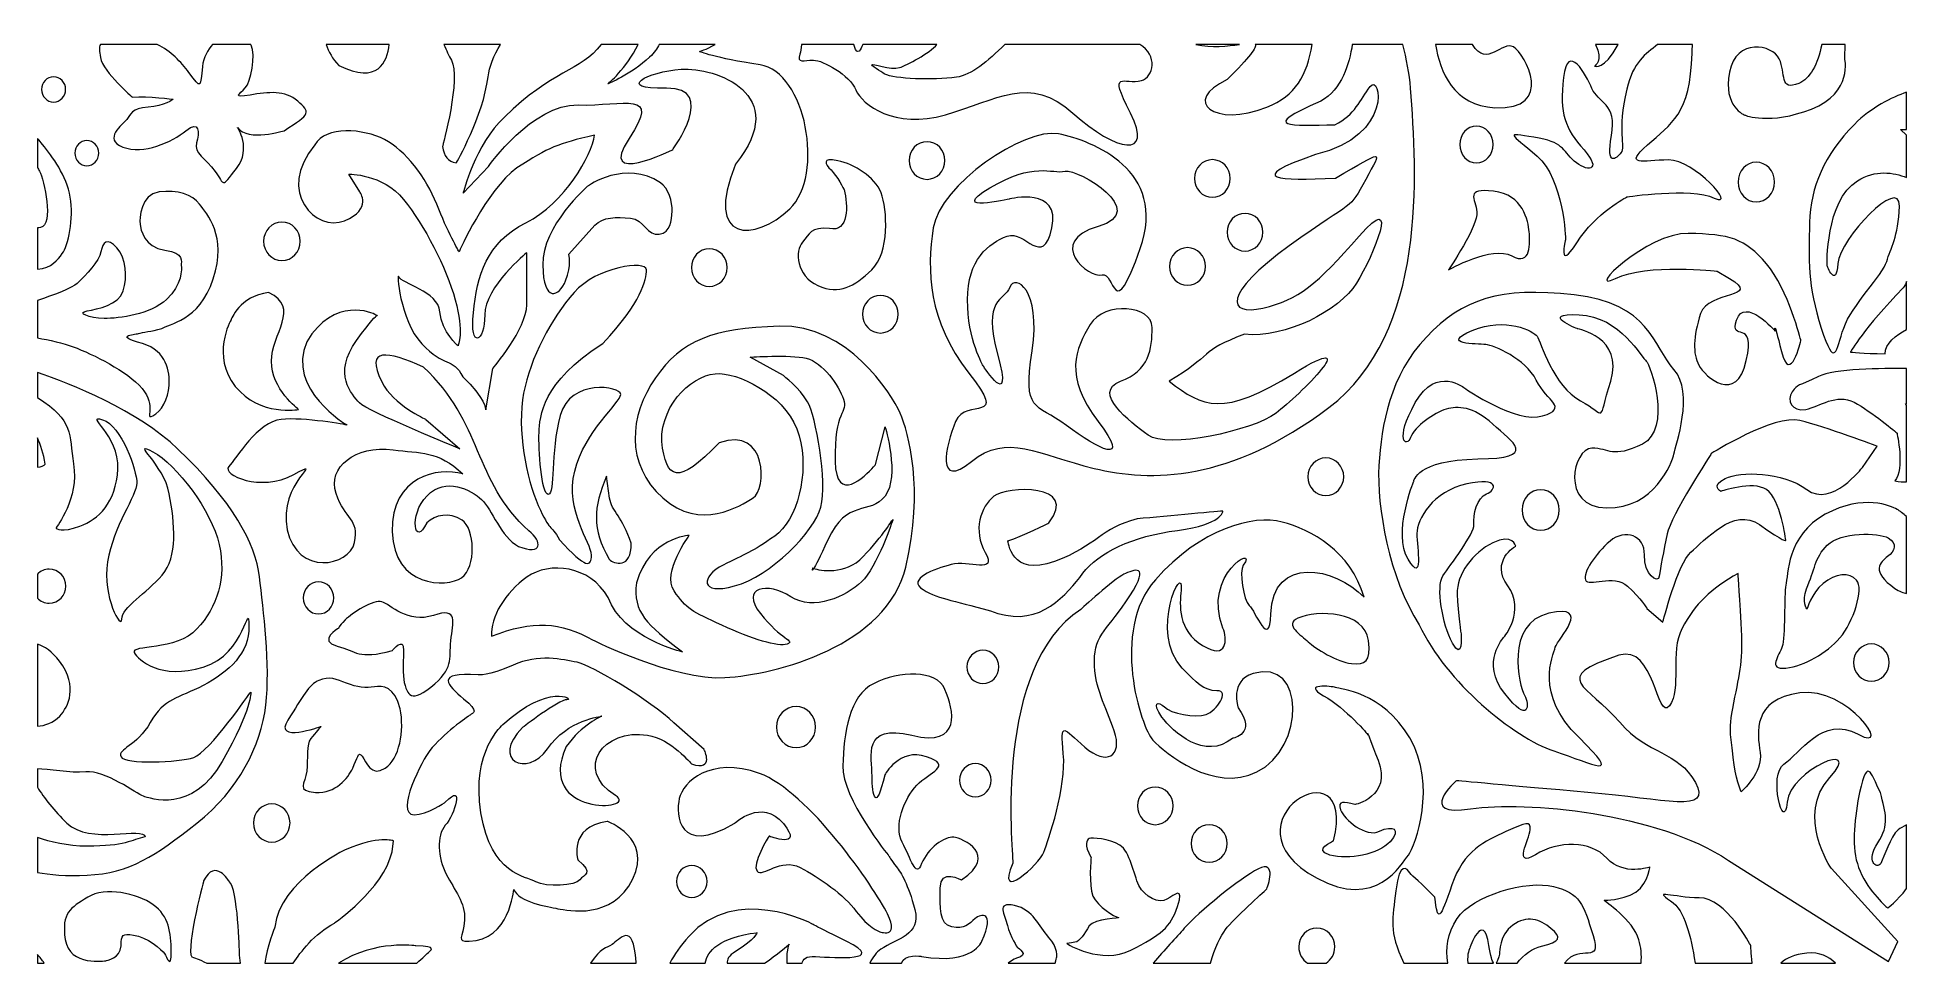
# Model space of a CAD drawing. Header units: millimetres. Extents: x -1200 to 1200, y -600 to 599.
import ezdxf

# ---------------------------------------------------------------- set-up
doc = ezdxf.new("R2010")
doc.units = ezdxf.units.MM
doc.header["$MEASUREMENT"] = 0
doc.layers.add('Layer 1', color=7, linetype='Continuous')

msp = doc.modelspace()

# ---------------------------------------------------------------- linework, layer by layer
at = {"layer": 'Layer 1', "color": 250, "lineweight": 20}
for points, knots in [([(-1119.0868, 589.9734), (-1119.0868, 589.9734), (-1046.1982, 589.9734), (-1046.1982, 589.9734), (-1028.7154, 581.4989), (-1015.6691, 567.6113), (-1005.5414, 553.7231), (-989.3202, 531.4787), (-990.568, 535.4043), (-988.0723, 561.5741), (-986.9197, 573.6602), (-981.508, 582.9535), (-975.0346, 589.9734), (-975.0346, 589.9734), (-926.1348, 589.9734), (-926.1348, 589.9734), (-925.9817, 589.6684), (-925.8305, 589.3618), (-925.6829, 589.0523), (-919.4439, 575.9675), (-925.6829, 541.9468), (-933.1697, 534.0957), (-940.6562, 526.2449), (-950.6387, 521.0109), (-926.9307, 524.9364), (-903.2226, 528.8618), (-882.0102, 531.4787), (-865.7888, 517.0854), (-849.5678, 502.6921), (-848.3199, 501.3836), (-883.2579, 479.1392), (-883.2579, 479.1392), (-929.4261, 464.7459), (-943.1519, 483.0648), (-943.1519, 483.0648), (-924.4349, 456.895), (-944.3997, 430.7253), (-964.3643, 404.5555), (-959.3733, 409.7894), (-971.851, 426.7997), (-984.3289, 443.8101), (-999.3024, 450.3526), (-995.559, 463.4374), (-991.8156, 476.5223), (-991.8156, 493.5326), (-1009.2848, 479.1392), (-1026.7538, 464.7459), (-1064.1874, 447.7355), (-1090.3912, 458.2035), (-1116.5945, 468.6714), (-1090.3912, 486.9902), (-1085.3999, 493.5326), (-1080.4086, 500.075), (-1079.161, 507.9259), (-1057.9485, 509.2345), (-1036.7362, 510.543), (-1025.5059, 519.7024), (-1025.5059, 519.7024), (-1025.5059, 519.7024), (-1057.9485, 523.628), (-1077.9132, 522.3195), (-1077.9132, 522.3195), (-1115.3469, 553.7231), (-1119.0902, 573.3504), (-1120.5104, 580.7971), (-1121.03, 586.1703), (-1119.0868, 589.9734)], [0, 0, 0, 0, 0.045454545, 0.045454545, 0.045454545, 0.090909091, 0.090909091, 0.090909091, 0.136363636, 0.136363636, 0.136363636, 0.181818182, 0.181818182, 0.181818182, 0.227272727, 0.227272727, 0.227272727, 0.272727273, 0.272727273, 0.272727273, 0.318181818, 0.318181818, 0.318181818, 0.363636364, 0.363636364, 0.363636364, 0.409090909, 0.409090909, 0.409090909, 0.454545455, 0.454545455, 0.454545455, 0.5, 0.5, 0.5, 0.545454545, 0.545454545, 0.545454545, 0.590909091, 0.590909091, 0.590909091, 0.636363636, 0.636363636, 0.636363636, 0.681818182, 0.681818182, 0.681818182, 0.727272727, 0.727272727, 0.727272727, 0.772727273, 0.772727273, 0.772727273, 0.818181818, 0.818181818, 0.818181818, 0.863636364, 0.863636364, 0.863636364, 0.909090909, 0.909090909, 0.909090909, 0.954545455, 0.954545455, 0.954545455, 1, 1, 1, 1]), ([(-829.0619, 589.9734), (-829.0619, 589.9734), (-748.3306, 589.9734), (-748.3306, 589.9734), (-751.0063, 567.486), (-762.1127, 538.0704), (-813.1904, 562.9386), (-821.0837, 571.4667), (-826.2705, 580.6564), (-829.0619, 589.9734)], [0, 0, 0, 0, 0.333333333, 0.333333333, 0.333333333, 0.666666667, 0.666666667, 0.666666667, 1, 1, 1, 1]), ([(-678.1866, 589.9734), (-678.1866, 589.9734), (-605.5304, 589.9734), (-605.5304, 589.9734), (-614.0946, 575.5915), (-619.7178, 561.3513), (-621.3378, 548.4409), (-627.6858, 497.8487), (-662.1516, 437.7431), (-662.1516, 437.7431), (-673.1893, 439.3464), (-678.1334, 446.9638), (-679.8513, 458.7159), (-679.8513, 458.7159), (-655.7587, 548.2937), (-668.4549, 569.5956), (-671.7408, 575.1088), (-674.7726, 582.3177), (-678.1866, 589.9734)], [0, 0, 0, 0, 0.166666667, 0.166666667, 0.166666667, 0.333333333, 0.333333333, 0.333333333, 0.5, 0.5, 0.5, 0.666666667, 0.666666667, 0.666666667, 0.833333333, 0.833333333, 0.833333333, 1, 1, 1, 1]), ([(-476.2076, 589.9734), (-476.2076, 589.9734), (-428.7831, 589.9734), (-428.7831, 589.9734), (-443.7382, 558.609), (-467.595, 539.4253), (-467.595, 539.4253), (-467.595, 539.4253), (-438.5083, 550.8932), (-413.911, 573.8213), (-407.778, 579.5379), (-404.2174, 584.6439), (-401.5435, 589.9734), (-401.5435, 589.9734), (-329.6968, 589.9734), (-329.6968, 589.9734), (-341.3187, 583.0848), (-350.0745, 580.9821), (-350.0745, 580.9821), (-350.0745, 580.9821), (-330.9433, 572.3841), (-272.1829, 563.7863), (-213.4225, 555.1884), (-188.8251, 421.9198), (-233.9204, 378.93), (-279.0155, 335.9402), (-344.7865, 334.7058), (-303.6128, 436.2497), (-231.1874, 526.5284), (-329.5768, 560.9203), (-373.3052, 558.0541), (-417.034, 555.1884), (-459.3962, 532.2604), (-392.4367, 533.6934), (-325.4771, 535.1263), (-384.2374, 454.8788), (-384.2374, 454.8788), (-384.2374, 454.8788), (-482.627, 406.157), (-440.2648, 469.2087), (-397.9025, 532.2604), (-447.0973, 510.7655), (-505.8576, 512.1985), (-564.6179, 513.6315), (-620.6452, 433.3838), (-620.6452, 433.3838), (-620.6452, 433.3838), (-653.4417, 398.992), (-653.4417, 398.992), (-653.4417, 398.992), (-638.41, 462.0437), (-600.1474, 496.4357), (-539.8786, 557.2352), (-501.9536, 555.3189), (-476.2076, 589.9734)], [0, 0, 0, 0, 0.055555556, 0.055555556, 0.055555556, 0.111111111, 0.111111111, 0.111111111, 0.166666667, 0.166666667, 0.166666667, 0.222222222, 0.222222222, 0.222222222, 0.277777778, 0.277777778, 0.277777778, 0.333333333, 0.333333333, 0.333333333, 0.388888889, 0.388888889, 0.388888889, 0.444444444, 0.444444444, 0.444444444, 0.5, 0.5, 0.5, 0.555555556, 0.555555556, 0.555555556, 0.611111111, 0.611111111, 0.611111111, 0.666666667, 0.666666667, 0.666666667, 0.722222222, 0.722222222, 0.722222222, 0.777777778, 0.777777778, 0.777777778, 0.833333333, 0.833333333, 0.833333333, 0.888888889, 0.888888889, 0.888888889, 0.944444444, 0.944444444, 0.944444444, 1, 1, 1, 1]), ([(-218.9363, 589.9734), (-218.9363, 589.9734), (-151.9159, 589.9734), (-151.9159, 589.9734), (-151.6534, 589.052), (-151.3792, 588.1463), (-151.0968, 587.2578), (-146.9672, 574.2665), (-142.5949, 583.4615), (-140.385, 589.9734), (-140.385, 589.9734), (-45.0929, 589.9734), (-45.0929, 589.9734), (-54.6444, 578.7197), (-83.1714, 563.3779), (-93.1488, 560.1936), (-104.3489, 556.6191), (-129.1835, 566.3213), (-128.6964, 563.7681), (-128.2095, 561.2148), (-111.9673, 551.9733), (-111.9673, 551.9733), (-99.9878, 545.6923), (-50.0732, 543.5985), (-20.1246, 547.7859), (-0.7081, 550.5007), (19.5487, 568.1778), (42.2758, 589.9734), (42.2758, 589.9734), (215.3363, 589.9734), (215.3363, 589.9734), (238.8327, 575.9279), (233.425, 548.1619), (217.4689, 543.5985), (195.5065, 537.3175), (173.544, 560.3484), (203.4927, 501.7244), (233.4417, 443.1006), (185.5235, 451.4754), (129.6192, 501.7244), (73.715, 551.9733), (31.7866, 518.474), (-34.1006, 499.6306), (-99.9878, 480.7874), (-140.9811, 512.6299), (-149.2304, 531.6613), (-157.4797, 550.693), (-191.3021, 569.7243), (-203.6763, 569.7243), (-216.0504, 569.7243), (-225.1246, 565.3991), (-220.9999, 577.5099), (-220.0034, 580.4359), (-219.2968, 584.678), (-218.9363, 589.9734)], [0, 0, 0, 0, 0.055555556, 0.055555556, 0.055555556, 0.111111111, 0.111111111, 0.111111111, 0.166666667, 0.166666667, 0.166666667, 0.222222222, 0.222222222, 0.222222222, 0.277777778, 0.277777778, 0.277777778, 0.333333333, 0.333333333, 0.333333333, 0.388888889, 0.388888889, 0.388888889, 0.444444444, 0.444444444, 0.444444444, 0.5, 0.5, 0.5, 0.555555556, 0.555555556, 0.555555556, 0.611111111, 0.611111111, 0.611111111, 0.666666667, 0.666666667, 0.666666667, 0.722222222, 0.722222222, 0.722222222, 0.777777778, 0.777777778, 0.777777778, 0.833333333, 0.833333333, 0.833333333, 0.888888889, 0.888888889, 0.888888889, 0.944444444, 0.944444444, 0.944444444, 1, 1, 1, 1]), ([(488.2016, 589.9734), (488.2016, 589.9734), (553.0094, 589.9734), (553.0094, 589.9734), (557.9209, 571.6609), (561.5229, 552.6871), (563.0149, 533.5998), (571.4794, 425.3086), (585.0227, 219.3779), (458.0543, 123.5135), (331.0858, 27.6492), (229.5111, 27.6492), (156.7158, 45.402), (83.9206, 63.1545), (44.9835, 91.5588), (-0.725, 54.2782), (-46.4335, 16.9976), (-34.5832, 73.8062), (-21.04, 105.7608), (-7.4967, 137.7157), (48.3694, 100.435), (-4.1109, 167.895), (-56.5912, 235.3552), (-58.2842, 299.2646), (-49.8195, 354.2978), (-41.355, 409.3311), (66.9913, 483.8923), (111.0072, 475.016), (155.023, 466.1395), (251.5189, 428.8591), (215.9677, 327.6688), (180.4166, 226.4788), (183.8024, 299.2646), (166.8732, 293.939), (149.9443, 288.6131), (94.0781, 336.5453), (161.7947, 356.0732), (229.5111, 375.6011), (136.4009, 430.6344), (119.4718, 427.0837), (102.5426, 423.5332), (78.8417, 439.5106), (22.9756, 405.7807), (-32.8906, 372.0506), (48.3694, 391.5786), (48.3694, 391.5786), (48.3694, 391.5786), (114.3929, 407.5558), (102.5426, 354.2978), (90.6923, 301.04), (68.6844, 352.5228), (44.9835, 343.6463), (21.2828, 334.77), (-5.8039, 313.4667), (-5.8039, 261.9842), (-5.8039, 210.5015), (14.5111, 176.7716), (14.5111, 176.7716), (14.5111, 176.7716), (53.4481, 116.4124), (33.1332, 190.9736), (12.8184, 265.5346), (41.598, 260.2088), (48.3694, 277.9616), (55.141, 295.7142), (88.9992, 276.1862), (77.1489, 196.2994), (65.2984, 116.4124), (80.5347, 130.6146), (121.1646, 100.435), (161.7947, 70.2555), (206.4929, 47.204), (161.7947, 105.7608), (117.0962, 164.318), (132.9457, 199.4839), (151.637, 230.0292), (170.3285, 260.5748), (231.2041, 254.8832), (231.2041, 226.4788), (231.2041, 198.0746), (227.8181, 171.4457), (190.574, 157.2436), (153.33, 143.0415), (202.4244, 105.7608), (226.1252, 88.0082), (249.826, 70.2555), (359.8654, 93.3339), (390.3378, 116.4124), (420.81, 139.4908), (506.8204, 225.0499), (414.0384, 167.895), (321.2565, 110.7402), (297.0883, 123.6603), (253.2118, 157.2436), (309.2174, 190.8267), (292.1488, 196.2994), (349.7079, 217.6024), (402.1881, 212.2767), (471.5975, 247.782), (493.6055, 283.2874), (515.6134, 318.7927), (551.1643, 405.7807), (496.9912, 343.6463), (442.818, 281.5121), (419.1174, 261.9842), (373.4085, 251.3325), (327.7, 240.6809), (320.9284, 269.085), (407.2668, 331.2194), (493.6055, 393.3536), (483.4478, 375.6011), (505.4558, 416.432), (527.4637, 457.2633), (529.1566, 453.7127), (466.5188, 418.2074), (393.7236, 414.6571), (348.0147, 416.432), (441.1251, 448.387), (542.6999, 473.2406), (524.078, 553.7193), (511.099, 535.9667), (498.1199, 518.214), (491.9123, 499.8698), (465.9545, 486.851), (409.5242, 485.6674), (366.637, 482.117), (447.8967, 517.0304), (474.8704, 531.9377), (484.6536, 565.6061), (488.2016, 589.9734)], [0, 0, 0, 0, 0.023255814, 0.023255814, 0.023255814, 0.046511628, 0.046511628, 0.046511628, 0.069767442, 0.069767442, 0.069767442, 0.093023256, 0.093023256, 0.093023256, 0.11627907, 0.11627907, 0.11627907, 0.139534884, 0.139534884, 0.139534884, 0.162790698, 0.162790698, 0.162790698, 0.186046512, 0.186046512, 0.186046512, 0.209302326, 0.209302326, 0.209302326, 0.23255814, 0.23255814, 0.23255814, 0.255813953, 0.255813953, 0.255813953, 0.279069767, 0.279069767, 0.279069767, 0.302325581, 0.302325581, 0.302325581, 0.325581395, 0.325581395, 0.325581395, 0.348837209, 0.348837209, 0.348837209, 0.372093023, 0.372093023, 0.372093023, 0.395348837, 0.395348837, 0.395348837, 0.418604651, 0.418604651, 0.418604651, 0.441860465, 0.441860465, 0.441860465, 0.465116279, 0.465116279, 0.465116279, 0.488372093, 0.488372093, 0.488372093, 0.511627907, 0.511627907, 0.511627907, 0.534883721, 0.534883721, 0.534883721, 0.558139535, 0.558139535, 0.558139535, 0.581395349, 0.581395349, 0.581395349, 0.604651163, 0.604651163, 0.604651163, 0.627906977, 0.627906977, 0.627906977, 0.651162791, 0.651162791, 0.651162791, 0.674418605, 0.674418605, 0.674418605, 0.697674419, 0.697674419, 0.697674419, 0.720930233, 0.720930233, 0.720930233, 0.744186047, 0.744186047, 0.744186047, 0.76744186, 0.76744186, 0.76744186, 0.790697674, 0.790697674, 0.790697674, 0.813953488, 0.813953488, 0.813953488, 0.837209302, 0.837209302, 0.837209302, 0.860465116, 0.860465116, 0.860465116, 0.88372093, 0.88372093, 0.88372093, 0.906976744, 0.906976744, 0.906976744, 0.930232558, 0.930232558, 0.930232558, 0.953488372, 0.953488372, 0.953488372, 0.976744186, 0.976744186, 0.976744186, 1, 1, 1, 1]), ([(363.616, 589.9734), (363.616, 589.9734), (436.5748, 589.9734), (436.5748, 589.9734), (430.4621, 550.3502), (415.3494, 524.2323), (378.4873, 509.3377), (311.3287, 482.7091), (267.8501, 517.0693), (327.7, 544.8431), (356.6559, 574.4498), (366.1361, 586.1362), (363.616, 589.9734)], [0, 0, 0, 0, 0.25, 0.25, 0.25, 0.5, 0.5, 0.5, 0.75, 0.75, 0.75, 1, 1, 1, 1]), ([(287.1554, 589.9734), (287.1554, 589.9734), (343.4388, 589.9734), (343.4388, 589.9734), (328.6623, 587.8781), (307.7907, 585.0348), (287.1554, 589.9734)], [0, 0, 0, 0, 0.5, 0.5, 0.5, 1, 1, 1, 1]), ([(595.2095, 589.9734), (595.2095, 589.9734), (642.3939, 589.9734), (642.3939, 589.9734), (661.6293, 559.0645), (680.6256, 595.2681), (695.062, 586.8575), (710.2982, 577.9812), (749.2351, 505.1954), (671.3611, 508.746), (618.1357, 511.1726), (600.5019, 555.0624), (595.2095, 589.9734)], [0, 0, 0, 0, 0.25, 0.25, 0.25, 0.5, 0.5, 0.5, 0.75, 0.75, 0.75, 1, 1, 1, 1]), ([(880.2325, 589.9734), (880.2325, 589.9734), (924.9762, 589.9734), (924.9762, 589.9734), (924.8754, 586.4052), (924.7572, 582.6526), (924.6211, 578.6913), (921.9125, 499.8698), (898.2115, 488.5078), (867.0619, 460.8137), (835.9124, 433.1196), (860.9674, 440.9308), (894.1485, 441.641), (927.3297, 442.351), (983.5342, 378.4415), (953.0619, 392.6436), (922.5896, 406.8457), (840.6525, 394.0638), (840.6525, 394.0638), (840.6525, 394.0638), (801.377, 374.181), (776.3218, 335.1251), (751.2667, 296.0693), (762.1014, 339.3857), (762.1014, 339.3857), (762.1014, 339.3857), (760.0699, 416.0772), (725.5345, 446.6116), (690.5031, 477.406), (683.071, 476.6866), (721.4715, 470.7553), (759.8719, 464.824), (757.3613, 454.4228), (772.936, 440.2207), (788.5108, 426.0187), (810.4147, 426.701), (785.802, 454.4228), (761.1896, 482.1447), (753.9698, 500.5965), (759.3927, 547.4467), (764.8157, 594.2968), (788.5108, 550.9974), (795.9596, 533.2446), (803.4084, 515.492), (828.4634, 514.0718), (821.0147, 472.8855), (813.5659, 431.6995), (827.1093, 443.0612), (833.2036, 450.8724), (839.2983, 458.6835), (827.7863, 477.8563), (840.6525, 532.5344), (849.0129, 568.0643), (864.8073, 577.2103), (880.2325, 589.9734)], [0, 0, 0, 0, 0.055555556, 0.055555556, 0.055555556, 0.111111111, 0.111111111, 0.111111111, 0.166666667, 0.166666667, 0.166666667, 0.222222222, 0.222222222, 0.222222222, 0.277777778, 0.277777778, 0.277777778, 0.333333333, 0.333333333, 0.333333333, 0.388888889, 0.388888889, 0.388888889, 0.444444444, 0.444444444, 0.444444444, 0.5, 0.5, 0.5, 0.555555556, 0.555555556, 0.555555556, 0.611111111, 0.611111111, 0.611111111, 0.666666667, 0.666666667, 0.666666667, 0.722222222, 0.722222222, 0.722222222, 0.777777778, 0.777777778, 0.777777778, 0.833333333, 0.833333333, 0.833333333, 0.888888889, 0.888888889, 0.888888889, 0.944444444, 0.944444444, 0.944444444, 1, 1, 1, 1]), ([(829.5526, 589.9734), (811.5943, 555.8598), (799.4207, 562.233), (799.4207, 562.233), (799.4207, 562.233), (811.2527, 568.856), (800.4966, 589.9734), (800.4966, 589.9734), (829.5526, 589.9734), (829.5526, 589.9734)], [0, 0, 0, 0, 0.333333333, 0.333333333, 0.333333333, 0.666666667, 0.666666667, 0.666666667, 1, 1, 1, 1]), ([(1121.1186, 589.9734), (1121.1186, 589.9734), (1120.4344, 572.7527), (1120.4344, 572.7527), (1120.4344, 572.7527), (1131.7198, 528.0442), (1077.7996, 507.0049), (1023.8794, 485.9654), (992.5304, 499.115), (992.5304, 499.115), (992.5304, 499.115), (963.6892, 509.6347), (972.467, 554.3433), (981.2447, 599.0519), (1027.6413, 589.8472), (1036.4189, 571.4379), (1045.1967, 553.0284), (1036.4189, 529.359), (1061.4982, 539.8787), (1075.802, 545.8785), (1086.0239, 564.2873), (1091.0063, 589.9734), (1091.0063, 589.9734), (1121.1186, 589.9734), (1121.1186, 589.9734)], [0, 0, 0, 0, 0.125, 0.125, 0.125, 0.25, 0.25, 0.25, 0.375, 0.375, 0.375, 0.5, 0.5, 0.5, 0.625, 0.625, 0.625, 0.75, 0.75, 0.75, 0.875, 0.875, 0.875, 1, 1, 1, 1]), ([(-1179.202, 548.3841), (-1170.7057, 548.3841), (-1163.7764, 541.1174), (-1163.7764, 532.2078), (-1163.7764, 523.2983), (-1170.7057, 516.0316), (-1179.202, 516.0316), (-1187.6984, 516.0316), (-1194.628, 523.2983), (-1194.628, 532.2078), (-1194.628, 541.1174), (-1187.6984, 548.3841), (-1179.202, 548.3841)], [0, 0, 0, 0, 0.25, 0.25, 0.25, 0.5, 0.5, 0.5, 0.75, 0.75, 0.75, 1, 1, 1, 1]), ([(1199.95, 528.6601), (1199.95, 528.6601), (1199.95, 480.7056), (1199.95, 480.7056), (1199.95, 480.7056), (1191.9098, 480.7056), (1191.9098, 480.7056), (1191.9098, 480.7056), (1199.95, 473.2471), (1199.95, 473.2471), (1199.95, 473.2471), (1199.95, 419.0622), (1199.95, 419.0622), (1183.3748, 425.5289), (1159.6719, 429.5346), (1136.7355, 414.9577), (1095.355, 388.6585), (1097.8629, 305.8162), (1097.8629, 305.8162), (1097.8629, 305.8162), (1109.1488, 275.5721), (1111.6566, 308.4461), (1114.1645, 341.3199), (1191.9098, 421.5324), (1190.656, 382.0838), (1189.402, 342.6349), (1179.3703, 328.17), (1174.3543, 311.0759), (1169.3386, 293.9818), (1129.2119, 254.5329), (1119.1802, 225.6037), (1109.1488, 196.6745), (1107.8947, 171.6904), (1090.3392, 225.6037), (1072.7838, 279.5169), (1074.0377, 315.0209), (1075.2917, 361.0444), (1076.5456, 407.068), (1094.1011, 447.8316), (1132.9738, 487.2803), (1154.6028, 509.2299), (1180.8856, 521.8134), (1199.95, 528.6601)], [0, 0, 0, 0, 0.071428571, 0.071428571, 0.071428571, 0.142857143, 0.142857143, 0.142857143, 0.214285714, 0.214285714, 0.214285714, 0.285714286, 0.285714286, 0.285714286, 0.357142857, 0.357142857, 0.357142857, 0.428571429, 0.428571429, 0.428571429, 0.5, 0.5, 0.5, 0.571428571, 0.571428571, 0.571428571, 0.642857143, 0.642857143, 0.642857143, 0.714285714, 0.714285714, 0.714285714, 0.785714286, 0.785714286, 0.785714286, 0.857142857, 0.857142857, 0.857142857, 0.928571429, 0.928571429, 0.928571429, 1, 1, 1, 1]), ([(-571.6835, 255.5743), (-571.6835, 224.7426), (-615.4382, 173.6829), (-615.4382, 173.6829), (-615.4382, 173.6829), (-624.3615, 120.685), (-624.3615, 120.685), (-624.3615, 120.685), (-624.9967, 136.2454), (-653.7631, 163.0788), (-667.2388, 188.7721), (-677.3958, 174.5333), (-706.4411, 205.4728), (-735.4862, 236.412), (-738.9565, 300.7524), (-735.8427, 291.5448), (-732.7288, 282.3374), (-685.7173, 273.5084), (-683.1648, 246.5817), (-680.6121, 219.6552), (-659.9909, 203.0108), (-659.9909, 203.0108), (-659.9909, 203.0108), (-651.7767, 219.8188), (-663.5637, 261.9978), (-675.3509, 304.1765), (-702.9707, 357.5438), (-729.9222, 390.9449), (-756.8736, 424.346), (-800.3124, 423.2763), (-800.3124, 423.2763), (-800.3124, 423.2763), (-786.0704, 400.7411), (-786.0704, 400.7411), (-786.0704, 400.7411), (-769.3387, 378.2621), (-805.6715, 363.4858), (-842.0043, 348.7097), (-894.2954, 399.8202), (-843.6485, 461.12), (-830.1728, 485.5286), (-781.3483, 482.0016), (-754.3968, 467.8703), (-727.4454, 453.739), (-701.0284, 419.427), (-687.3744, 384.7411), (-673.7206, 350.0553), (-658.6634, 323.6614), (-658.6634, 323.6614), (-658.6634, 323.6614), (-624.046, 402.1332), (-584.4827, 431.573), (-542.1772, 458.1367), (-533.1366, 462.2727), (-484.7041, 473.3915), (-488.3792, 447.6983), (-522.4805, 386.3412), (-572.9089, 360.9166), (-623.337, 335.4919), (-635.3873, 292.8297), (-640.2874, 245.2973), (-645.1875, 197.7647), (-625.5865, 206.7574), (-625.5865, 242.7278), (-625.5865, 278.6982), (-571.6835, 322.3767), (-571.6835, 322.3767), (-571.6835, 322.3767), (-571.6835, 286.4062), (-571.6835, 255.5743)], [0, 0, 0, 0, 0.043478261, 0.043478261, 0.043478261, 0.086956522, 0.086956522, 0.086956522, 0.130434783, 0.130434783, 0.130434783, 0.173913043, 0.173913043, 0.173913043, 0.217391304, 0.217391304, 0.217391304, 0.260869565, 0.260869565, 0.260869565, 0.304347826, 0.304347826, 0.304347826, 0.347826087, 0.347826087, 0.347826087, 0.391304348, 0.391304348, 0.391304348, 0.434782609, 0.434782609, 0.434782609, 0.47826087, 0.47826087, 0.47826087, 0.52173913, 0.52173913, 0.52173913, 0.565217391, 0.565217391, 0.565217391, 0.608695652, 0.608695652, 0.608695652, 0.652173913, 0.652173913, 0.652173913, 0.695652174, 0.695652174, 0.695652174, 0.739130435, 0.739130435, 0.739130435, 0.782608696, 0.782608696, 0.782608696, 0.826086957, 0.826086957, 0.826086957, 0.869565217, 0.869565217, 0.869565217, 0.913043478, 0.913043478, 0.913043478, 0.956521739, 0.956521739, 0.956521739, 1, 1, 1, 1]), ([(647.6461, 484.9748), (659.4882, 484.9748), (669.1464, 474.4063), (669.1464, 461.4483), (669.1464, 448.4904), (659.4882, 437.922), (647.6461, 437.922), (635.8043, 437.922), (626.1459, 448.4904), (626.1459, 461.4483), (626.1459, 474.4063), (635.8043, 484.9748), (647.6461, 484.9748)], [0, 0, 0, 0, 0.25, 0.25, 0.25, 0.5, 0.5, 0.5, 0.75, 0.75, 0.75, 1, 1, 1, 1]), ([(-1200.05, 301.3006), (-1200.05, 301.3006), (-1200.05, 354.1994), (-1200.05, 354.1994), (-1198.8613, 354.3053), (-1197.5368, 354.5377), (-1196.0595, 354.936), (-1178.3864, 357.8496), (-1191.5611, 416.3682), (-1197.3306, 427.257), (-1198.2425, 428.978), (-1199.1459, 430.7027), (-1200.05, 432.4203), (-1200.05, 432.4203), (-1200.05, 469.0931), (-1200.05, 469.0931), (-1197.7672, 466.6116), (-1195.5545, 464.086), (-1193.5169, 461.5844), (-1180.4867, 445.5873), (-1162.6888, 421.5913), (-1157.9215, 393.9295), (-1153.1544, 366.2675), (-1160.1463, 331.2735), (-1168.0918, 321.2751), (-1174.3711, 313.3733), (-1181.0522, 302.7688), (-1200.05, 301.3006)], [0, 0, 0, 0, 0.111111111, 0.111111111, 0.111111111, 0.222222222, 0.222222222, 0.222222222, 0.333333333, 0.333333333, 0.333333333, 0.444444444, 0.444444444, 0.444444444, 0.555555556, 0.555555556, 0.555555556, 0.666666667, 0.666666667, 0.666666667, 0.777777778, 0.777777778, 0.777777778, 0.888888889, 0.888888889, 0.888888889, 1, 1, 1, 1]), ([(-1136.5544, 466.5515), (-1128.0581, 466.5515), (-1121.1285, 459.2849), (-1121.1285, 450.3753), (-1121.1285, 441.4656), (-1128.0581, 434.1991), (-1136.5544, 434.1991), (-1145.0506, 434.1991), (-1151.9802, 441.4656), (-1151.9802, 450.3753), (-1151.9802, 459.2849), (-1145.0506, 466.5515), (-1136.5544, 466.5515)], [0, 0, 0, 0, 0.25, 0.25, 0.25, 0.5, 0.5, 0.5, 0.75, 0.75, 0.75, 1, 1, 1, 1]), ([(-57.8118, 465.0454), (-45.1086, 465.0454), (-34.7484, 454.1816), (-34.7484, 440.8605), (-34.7484, 427.5392), (-45.1086, 416.6752), (-57.8118, 416.6752), (-70.515, 416.6752), (-80.8752, 427.5392), (-80.8752, 440.8605), (-80.8752, 454.1816), (-70.515, 465.0454), (-57.8118, 465.0454)], [0, 0, 0, 0, 0.25, 0.25, 0.25, 0.5, 0.5, 0.5, 0.75, 0.75, 0.75, 1, 1, 1, 1]), ([(-385.1348, 375.6099), (-385.8462, 363.6537), (-386.7256, 348.7239), (-401.7422, 346.1316), (-416.7588, 343.5395), (-420.6917, 365.1444), (-438.7154, 366.7957), (-456.7393, 368.4471), (-473.8114, 368.5305), (-484.2208, 357.6353), (-484.2208, 357.6353), (-517.7405, 320.5679), (-517.7405, 320.5679), (-517.7405, 320.5679), (-513.6777, 306.7209), (-521.8036, 286.4826), (-529.9295, 266.2446), (-550.2445, 256.6584), (-551.2601, 306.7209), (-552.276, 356.7833), (-493.3625, 407.911), (-493.3625, 407.911), (-493.3625, 407.911), (-445.1016, 442.6322), (-399.9139, 412.1714), (-389.9602, 405.4618), (-384.4234, 387.5663), (-385.1348, 375.6099)], [0, 0, 0, 0, 0.111111111, 0.111111111, 0.111111111, 0.222222222, 0.222222222, 0.222222222, 0.333333333, 0.333333333, 0.333333333, 0.444444444, 0.444444444, 0.444444444, 0.555555556, 0.555555556, 0.555555556, 0.666666667, 0.666666667, 0.666666667, 0.777777778, 0.777777778, 0.777777778, 0.888888889, 0.888888889, 0.888888889, 1, 1, 1, 1]), ([(-172.3298, 440.5389), (-151.1176, 435.9591), (-124.914, 420.2572), (-116.8033, 399.3215), (-108.6927, 378.3856), (-105.5733, 322.1206), (-128.6573, 300.5307), (-151.7415, 278.9406), (-169.8343, 267.8185), (-197.9096, 280.2492), (-225.9849, 292.6796), (-227.2327, 324.7376), (-217.8742, 335.8597), (-208.5159, 346.9818), (-207.2681, 355.4871), (-182.9362, 353.5244), (-158.1368, 347.8824), (-159.1584, 383.4863), (-164.2631, 403.4682), (-164.2631, 403.4682), (-173.5777, 421.5657), (-181.0646, 428.7624), (-188.5513, 435.9591), (-193.5423, 445.1186), (-172.3298, 440.5389)], [0, 0, 0, 0, 0.125, 0.125, 0.125, 0.25, 0.25, 0.25, 0.375, 0.375, 0.375, 0.5, 0.5, 0.5, 0.625, 0.625, 0.625, 0.75, 0.75, 0.75, 0.875, 0.875, 0.875, 1, 1, 1, 1]), ([(308.5613, 442.0148), (321.2644, 442.0148), (331.6244, 431.1509), (331.6244, 417.8297), (331.6244, 404.5084), (321.2644, 393.6444), (308.5613, 393.6444), (295.8581, 393.6444), (285.4979, 404.5084), (285.4979, 417.8297), (285.4979, 431.1509), (295.8581, 442.0148), (308.5613, 442.0148)], [0, 0, 0, 0, 0.25, 0.25, 0.25, 0.5, 0.5, 0.5, 0.75, 0.75, 0.75, 1, 1, 1, 1]), ([(983.5342, 413.2368), (983.5342, 427.3167), (994.0289, 438.8005), (1006.8965, 438.8005), (1019.7641, 438.8005), (1030.2587, 427.3167), (1030.2587, 413.2368), (1030.2587, 399.1566), (1019.7641, 387.673), (1006.8965, 387.673), (994.0289, 387.673), (983.5342, 399.1566), (983.5342, 413.2368)], [0, 0, 0, 0, 0.25, 0.25, 0.25, 0.5, 0.5, 0.5, 0.75, 0.75, 0.75, 1, 1, 1, 1]), ([(-1200.05, 213.0243), (-1200.05, 213.0243), (-1200.05, 261.1392), (-1200.05, 261.1392), (-1180.0206, 267.7818), (-1155.015, 276.9362), (-1148.7615, 283.0841), (-1137.9267, 293.7357), (-1120.6108, 311.5894), (-1118.3861, 323.7634), (-1116.1611, 335.9374), (-1110.3544, 342.5285), (-1098.071, 328.7341), (-1085.7875, 314.9397), (-1084.2358, 291.5039), (-1089.9451, 273.3458), (-1095.6543, 255.1881), (-1122.3449, 250.115), (-1136.2842, 247.6804), (-1150.2236, 245.2458), (-1134.2442, 238.22), (-1114.323, 238.018), (-1094.4016, 237.8161), (-1054.5631, 243.1664), (-1034.2482, 262.3391), (-1013.9332, 281.5118), (-1014.6444, 301.9276), (-1015.3214, 306.1883), (-1015.9988, 310.449), (-1010.0394, 322.3432), (-1036.4491, 325.8936), (-1062.8585, 329.4442), (-1067.5987, 352.1676), (-1068.2757, 359.2687), (-1068.953, 366.3696), (-1067.5987, 397.6142), (-1043.8979, 400.4548), (-1020.1971, 403.2952), (-1000.9456, 397.6142), (-991.7561, 384.8326), (-982.5665, 372.0506), (-955.867, 344.4606), (-974.1496, 288.9682), (-992.4324, 233.4759), (-1031.89, 231.5576), (-1040.4042, 224.962), (-1054.1407, 221.4091), (-1064.7948, 220.1888), (-1070.3074, 218.6678), (-1075.8197, 217.1465), (-1103.4884, 215.8274), (-1064.8899, 205.8858), (-1033.5447, 195.9442), (-1030.0661, 169.3667), (-1030.8385, 152.0231), (-1031.6106, 134.6795), (-1041.0899, 118.0359), (-1052.0237, 112.862), (-1062.9578, 107.6879), (-1046.1214, 125.5422), (-1065.5671, 148.063), (-1085.0129, 170.5838), (-1128.1085, 191.7489), (-1154.2756, 201.6251), (-1166.5746, 206.4155), (-1184.9041, 210.3252), (-1200.05, 213.0243)], [0, 0, 0, 0, 0.045454545, 0.045454545, 0.045454545, 0.090909091, 0.090909091, 0.090909091, 0.136363636, 0.136363636, 0.136363636, 0.181818182, 0.181818182, 0.181818182, 0.227272727, 0.227272727, 0.227272727, 0.272727273, 0.272727273, 0.272727273, 0.318181818, 0.318181818, 0.318181818, 0.363636364, 0.363636364, 0.363636364, 0.409090909, 0.409090909, 0.409090909, 0.454545455, 0.454545455, 0.454545455, 0.5, 0.5, 0.5, 0.545454545, 0.545454545, 0.545454545, 0.590909091, 0.590909091, 0.590909091, 0.636363636, 0.636363636, 0.636363636, 0.681818182, 0.681818182, 0.681818182, 0.727272727, 0.727272727, 0.727272727, 0.772727273, 0.772727273, 0.772727273, 0.818181818, 0.818181818, 0.818181818, 0.863636364, 0.863636364, 0.863636364, 0.909090909, 0.909090909, 0.909090909, 0.954545455, 0.954545455, 0.954545455, 1, 1, 1, 1]), ([(669.6682, 401.5199), (707.2509, 397.2593), (714.3611, 363.1744), (715.377, 349.3271), (716.3928, 335.48), (718.4242, 304.5906), (693.0306, 318.4376), (667.6369, 332.2848), (611.7707, 300.3299), (611.7707, 300.3299), (611.7707, 300.3299), (650.369, 357.8485), (648.3376, 374.891), (646.3062, 391.9334), (632.0857, 405.7807), (669.6682, 401.5199)], [0, 0, 0, 0, 0.2, 0.2, 0.2, 0.4, 0.4, 0.4, 0.6, 0.6, 0.6, 0.8, 0.8, 0.8, 1, 1, 1, 1]), ([(-862.4451, 337.1222), (-862.4451, 323.4879), (-873.0491, 312.3679), (-886.0508, 312.3679), (-899.0526, 312.3679), (-909.6568, 323.4879), (-909.6568, 337.1222), (-909.6568, 350.7564), (-899.0526, 361.8762), (-886.0508, 361.8762), (-873.0491, 361.8762), (-862.4451, 350.7564), (-862.4451, 337.1222)], [0, 0, 0, 0, 0.25, 0.25, 0.25, 0.5, 0.5, 0.5, 0.75, 0.75, 0.75, 1, 1, 1, 1]), ([(350.4896, 372.9224), (363.1928, 372.9224), (373.5529, 362.0585), (373.5529, 348.7373), (373.5529, 335.4159), (363.1928, 324.5522), (350.4896, 324.5522), (337.7864, 324.5522), (327.4264, 335.4159), (327.4264, 348.7373), (327.4264, 362.0585), (337.7864, 372.9224), (350.4896, 372.9224)], [0, 0, 0, 0, 0.25, 0.25, 0.25, 0.5, 0.5, 0.5, 0.75, 0.75, 0.75, 1, 1, 1, 1]), ([(919.655, 347.1969), (972.6997, 346.0135), (991.886, 341.2794), (1020.1011, 308.1409), (1048.3165, 275.0027), (1064.1169, 209.9098), (1064.1169, 209.9098), (1064.1169, 209.9098), (1050.5737, 150.7341), (1039.2875, 195.7076), (1028.0016, 240.6809), (1031.3873, 221.7448), (1031.3873, 221.7448), (1031.3873, 221.7448), (991.886, 266.7181), (981.7287, 235.9469), (971.571, 205.1758), (1006.558, 240.6809), (994.1432, 183.8724), (981.7287, 127.064), (941.0985, 162.7034), (933.1984, 177.955), (925.2983, 193.2065), (925.5992, 214.0887), (935.4555, 244.2316), (945.3119, 274.3742), (1015.1997, 263.7377), (972.6997, 289.2049), (972.6997, 289.2049), (956.8992, 298.673), (956.8992, 298.673), (956.8992, 298.673), (866.6105, 309.3245), (825.9806, 289.2049), (785.3505, 269.085), (866.6105, 348.3802), (919.655, 347.1969)], [0, 0, 0, 0, 0.083333333, 0.083333333, 0.083333333, 0.166666667, 0.166666667, 0.166666667, 0.25, 0.25, 0.25, 0.333333333, 0.333333333, 0.333333333, 0.416666667, 0.416666667, 0.416666667, 0.5, 0.5, 0.5, 0.583333333, 0.583333333, 0.583333333, 0.666666667, 0.666666667, 0.666666667, 0.75, 0.75, 0.75, 0.833333333, 0.833333333, 0.833333333, 0.916666667, 0.916666667, 0.916666667, 1, 1, 1, 1]), ([(-510.1199, 41.878), (-522.8094, -9.4919), (-488.6946, -50.4559), (-488.6946, -65.9176), (-488.6946, -81.3796), (-494.7829, -84.3692), (-529.7156, -46.2121), (-541.5586, -25.0327), (-541.588, -37.111), (-556.924, -2.2185), (-572.2598, 32.6741), (-584.6644, 95.2621), (-575.6969, 142.2314), (-567.1994, 186.739), (-540.4488, 237.9271), (-511.0518, 271.311), (-481.6549, 304.6951), (-418.0224, 312.98), (-418.0224, 300.4499), (-418.0224, 287.92), (-424.2521, 258.848), (-474.0136, 205.894), (-552.6516, 156.0726), (-555.0366, 111.8275), (-555.9047, 91.5152), (-556.7728, 71.2028), (-553.0187, 10.9894), (-544.0571, 12.0335), (-535.0957, 13.0777), (-541.8262, 65.1177), (-528.7198, 113.3236), (-515.6134, 161.5295), (-451.0777, 150.8158), (-451.0777, 140.3741), (-451.0777, 129.9324), (-497.4306, 93.2478), (-510.1199, 41.878)], [0, 0, 0, 0, 0.083333333, 0.083333333, 0.083333333, 0.166666667, 0.166666667, 0.166666667, 0.25, 0.25, 0.25, 0.333333333, 0.333333333, 0.333333333, 0.416666667, 0.416666667, 0.416666667, 0.5, 0.5, 0.5, 0.583333333, 0.583333333, 0.583333333, 0.666666667, 0.666666667, 0.666666667, 0.75, 0.75, 0.75, 0.833333333, 0.833333333, 0.833333333, 0.916666667, 0.916666667, 0.916666667, 1, 1, 1, 1]), ([(-337.3292, 327.4612), (-324.626, 327.4612), (-314.2658, 316.5971), (-314.2658, 303.276), (-314.2658, 289.9548), (-324.626, 279.0907), (-337.3292, 279.0907), (-350.0324, 279.0907), (-360.3925, 289.9548), (-360.3925, 303.276), (-360.3925, 316.5971), (-350.0324, 327.4612), (-337.3292, 327.4612)], [0, 0, 0, 0, 0.25, 0.25, 0.25, 0.5, 0.5, 0.5, 0.75, 0.75, 0.75, 1, 1, 1, 1]), ([(276.6161, 328.9546), (289.3193, 328.9546), (299.6791, 318.0905), (299.6791, 304.7693), (299.6791, 291.4483), (289.3193, 280.5842), (276.6161, 280.5842), (263.9127, 280.5842), (253.5526, 291.4483), (253.5526, 304.7693), (253.5526, 318.0905), (263.9127, 328.9546), (276.6161, 328.9546)], [0, 0, 0, 0, 0.25, 0.25, 0.25, 0.5, 0.5, 0.5, 0.75, 0.75, 0.75, 1, 1, 1, 1]), ([(-903.1039, 271.2747), (-861.3454, 251.9835), (-899.6052, 218.431), (-899.6052, 182.9257), (-899.6052, 147.4203), (-864.6749, 121.1464), (-864.6749, 121.1464), (-864.6749, 121.1464), (-914.3335, 111.6783), (-945.9346, 150.7341), (-977.5356, 189.7899), (-951.5776, 235.9469), (-951.5776, 235.9469), (-951.5776, 235.9469), (-940.7995, 266.8958), (-903.1039, 271.2747)], [0, 0, 0, 0, 0.2, 0.2, 0.2, 0.4, 0.4, 0.4, 0.6, 0.6, 0.6, 0.8, 0.8, 0.8, 1, 1, 1, 1]), ([(-704.226, 175.5794), (-627.7064, 104.3324), (-640.6012, 29.5683), (-569.0345, -34.8392), (-551.472, -48.6517), (-551.3735, -66.828), (-582.1408, -54.8022), (-605.3556, -42.7761), (-616.033, -7.3516), (-629.6512, 5.3273), (-643.2692, 18.0061), (-675.5837, 35.0357), (-699.7698, 10.2294), (-723.9557, -14.5771), (-715.3757, -57.6393), (-700.0975, -24.5313), (-689.2212, -14.3833), (-671.4566, -10.2914), (-654.8589, -20.9122), (-638.261, -31.5328), (-636.1334, -81.7335), (-655.4121, -95.0259), (-674.6911, -108.3183), (-742.8169, -107.448), (-744.3312, -35.9042), (-745.8458, 35.6392), (-685.8423, 47.4075), (-653.7739, 38.4457), (-685.6055, 68.5351), (-708.4114, 64.6562), (-743.3024, 69.2312), (-792.0968, 75.6294), (-827.7896, 46.7119), (-816.5306, 13.1272), (-805.2714, -20.4578), (-786.2551, -18.9134), (-792.8081, -49.8371), (-799.3614, -80.7608), (-866.5239, -93.1043), (-879.1627, -33.3788), (-891.8012, 26.3468), (-827.3164, 60.9488), (-870.6433, 37.5566), (-913.9705, 14.1642), (-963.5017, 37.5566), (-954.3599, 47.6757), (-945.2181, 57.7946), (-916.5647, 105.4687), (-887.1571, 108.3892), (-857.7496, 111.3097), (-802.294, 101.122), (-802.294, 101.122), (-802.294, 101.122), (-880.8825, 146.9748), (-854.0966, 208.0491), (-819.6926, 266.4606), (-768.9291, 245.6036), (-765.6292, 242.409), (-764.952, 241.7535), (-764.2817, 241.801), (-763.9127, 241.9195), (-765.2495, 241.0277), (-771.566, 235.6413), (-790.318, 209.7673), (-821.4455, 166.8177), (-796.1833, 140.1716), (-786.6483, 129.6232), (-777.1133, 119.0748), (-657.5019, 70.6107), (-657.5019, 70.6107), (-657.5019, 70.6107), (-701.3428, 108.4062), (-701.3428, 108.4062), (-701.8906, 108.8786), (-742.955, 126.5354), (-757.9945, 156.6816), (-780.1442, 201.7615), (-750.9829, 196.1951), (-704.226, 175.5794)], [0, 0, 0, 0, 0.038461538, 0.038461538, 0.038461538, 0.076923077, 0.076923077, 0.076923077, 0.115384615, 0.115384615, 0.115384615, 0.153846154, 0.153846154, 0.153846154, 0.192307692, 0.192307692, 0.192307692, 0.230769231, 0.230769231, 0.230769231, 0.269230769, 0.269230769, 0.269230769, 0.307692308, 0.307692308, 0.307692308, 0.346153846, 0.346153846, 0.346153846, 0.384615385, 0.384615385, 0.384615385, 0.423076923, 0.423076923, 0.423076923, 0.461538462, 0.461538462, 0.461538462, 0.5, 0.5, 0.5, 0.538461538, 0.538461538, 0.538461538, 0.576923077, 0.576923077, 0.576923077, 0.615384615, 0.615384615, 0.615384615, 0.653846154, 0.653846154, 0.653846154, 0.692307692, 0.692307692, 0.692307692, 0.730769231, 0.730769231, 0.730769231, 0.769230769, 0.769230769, 0.769230769, 0.807692308, 0.807692308, 0.807692308, 0.846153846, 0.846153846, 0.846153846, 0.884615385, 0.884615385, 0.884615385, 0.923076923, 0.923076923, 0.923076923, 0.961538462, 0.961538462, 0.961538462, 1, 1, 1, 1]), ([(-117.7082, 267.6418), (-105.0053, 267.6418), (-94.6452, 256.7778), (-94.6452, 243.4566), (-94.6452, 230.1354), (-105.0053, 219.2713), (-117.7082, 219.2713), (-130.4115, 219.2713), (-140.7717, 230.1354), (-140.7717, 243.4566), (-140.7717, 256.7778), (-130.4115, 267.6418), (-117.7082, 267.6418)], [0, 0, 0, 0, 0.25, 0.25, 0.25, 0.5, 0.5, 0.5, 0.75, 0.75, 0.75, 1, 1, 1, 1]), ([(773.2746, 268.3751), (869.7705, 257.7236), (874.8493, 202.3353), (901.2588, 172.5108), (927.6681, 142.6863), (903.2902, 74.5162), (901.2588, 63.8646), (899.2273, 53.2129), (875.8651, -6.4359), (814.9201, -5.3708), (753.9753, -4.3055), (772.2587, 71.3208), (795.6211, 71.3208), (818.9832, 71.3208), (822.0305, 57.4736), (860.6289, 76.6466), (899.2273, 95.8193), (870.7862, 179.9669), (865.7076, 183.1624), (860.6289, 186.358), (832.1879, 240.6809), (779.3691, 242.8114), (726.5502, 244.9416), (777.3375, 224.7036), (777.3375, 224.7036), (777.3375, 224.7036), (837.2666, 214.052), (819.9989, 157.5986), (802.7313, 101.1452), (815.936, 113.9271), (781.4006, 132.0348), (746.8652, 150.1425), (729.5974, 208.7262), (725.5345, 215.1172), (721.4715, 221.5081), (684.9044, 240.6809), (642.2432, 222.5734), (599.5818, 204.4656), (648.3376, 205.5306), (659.5108, 204.4656), (670.6841, 203.4004), (710.2982, 186.358), (724.5187, 158.6636), (738.7391, 130.9697), (766.1644, 123.5135), (732.6447, 112.862), (699.125, 102.2103), (633.1014, 148.0122), (633.1014, 148.0122), (633.1014, 148.0122), (596.5344, 178.9016), (569.1091, 129.9045), (541.6841, 80.9072), (557.9359, 71.3208), (563.0149, 85.1677), (568.0936, 99.0148), (593.4874, 117.1226), (608.7234, 121.3832), (623.9597, 125.6438), (643.2589, 125.6438), (668.6526, 102.2103), (694.0462, 78.7768), (728.5817, 58.5388), (649.3533, 57.4736), (570.1251, 56.4086), (567.0776, 28.7144), (567.0776, 28.7144), (567.0776, 28.7144), (539.6528, -38.3906), (559.9675, -71.4106), (580.2824, -104.4305), (571.1406, -56.4983), (571.1406, -38.3906), (571.1406, -20.2829), (591.4558, 15.9326), (635.1329, 25.5189), (678.8101, 35.1053), (672.7155, 16.9976), (660.5267, 12.7369), (648.3376, 8.4764), (643.2589, -14.9571), (644.2747, -26.6739), (645.2905, -38.3906), (613.8022, -78.8666), (604.6606, -92.7138), (595.5189, -106.5608), (603.6447, -154.4929), (616.8495, -178.9916), (630.0542, -203.4902), (628.0227, -168.34), (628.0227, -168.34), (628.0227, -168.34), (623.9596, -141.711), (622.9441, -116.1473), (621.9283, -90.5835), (643.2589, -62.8892), (668.6526, -50.1073), (694.0462, -37.3256), (698.1092, -54.3678), (698.1092, -54.3678), (698.1092, -54.3678), (664.5895, -73.5408), (687.9518, -105.4955), (711.3141, -137.4505), (682.8729, -171.5356), (682.8729, -171.5356), (682.8729, -171.5356), (652.4006, -203.4902), (683.8888, -243.9663), (715.377, -284.4423), (716.3928, -257.8134), (709.2825, -246.0965), (702.1723, -234.3799), (683.8888, -153.4279), (740.7706, -140.6459), (797.6525, -127.864), (751.9438, -173.6659), (748.8966, -184.3174), (745.8494, -194.9689), (721.4715, -243.9663), (779.3691, -300.4196), (837.2666, -356.873), (798.6682, -334.5048), (746.8652, -317.4624), (695.062, -300.4196), (608.7234, -229.054), (574.1881, -155.5581), (535.5898, -95.9093), (519.3376, -3.2404), (522.3849, 48.9524), (525.4321, 101.1452), (536.6053, 165.0546), (583.3297, 214.052), (630.0542, 263.0494), (676.7787, 279.0266), (773.2746, 268.3751)], [0, 0, 0, 0, 0.022222222, 0.022222222, 0.022222222, 0.044444444, 0.044444444, 0.044444444, 0.066666667, 0.066666667, 0.066666667, 0.088888889, 0.088888889, 0.088888889, 0.111111111, 0.111111111, 0.111111111, 0.133333333, 0.133333333, 0.133333333, 0.155555556, 0.155555556, 0.155555556, 0.177777778, 0.177777778, 0.177777778, 0.2, 0.2, 0.2, 0.222222222, 0.222222222, 0.222222222, 0.244444444, 0.244444444, 0.244444444, 0.266666667, 0.266666667, 0.266666667, 0.288888889, 0.288888889, 0.288888889, 0.311111111, 0.311111111, 0.311111111, 0.333333333, 0.333333333, 0.333333333, 0.355555556, 0.355555556, 0.355555556, 0.377777778, 0.377777778, 0.377777778, 0.4, 0.4, 0.4, 0.422222222, 0.422222222, 0.422222222, 0.444444444, 0.444444444, 0.444444444, 0.466666667, 0.466666667, 0.466666667, 0.488888889, 0.488888889, 0.488888889, 0.511111111, 0.511111111, 0.511111111, 0.533333333, 0.533333333, 0.533333333, 0.555555556, 0.555555556, 0.555555556, 0.577777778, 0.577777778, 0.577777778, 0.6, 0.6, 0.6, 0.622222222, 0.622222222, 0.622222222, 0.644444444, 0.644444444, 0.644444444, 0.666666667, 0.666666667, 0.666666667, 0.688888889, 0.688888889, 0.688888889, 0.711111111, 0.711111111, 0.711111111, 0.733333333, 0.733333333, 0.733333333, 0.755555556, 0.755555556, 0.755555556, 0.777777778, 0.777777778, 0.777777778, 0.8, 0.8, 0.8, 0.822222222, 0.822222222, 0.822222222, 0.844444444, 0.844444444, 0.844444444, 0.866666667, 0.866666667, 0.866666667, 0.888888889, 0.888888889, 0.888888889, 0.911111111, 0.911111111, 0.911111111, 0.933333333, 0.933333333, 0.933333333, 0.955555556, 0.955555556, 0.955555556, 0.977777778, 0.977777778, 0.977777778, 1, 1, 1, 1]), ([(1199.95, 285.2869), (1199.95, 285.2869), (1199.95, 223.6763), (1199.95, 223.6763), (1186.4354, 216.5551), (1172.1194, 205.8668), (1172.4278, 192.6339), (1143.4125, 193.0779), (1127.8666, 194.75), (1127.8666, 194.75), (1127.8666, 194.75), (1145.3391, 225.839), (1195.5806, 277.2092), (1197.3366, 279.5252), (1198.7731, 282.2545), (1199.95, 285.2869)], [0, 0, 0, 0, 0.2, 0.2, 0.2, 0.4, 0.4, 0.4, 0.6, 0.6, 0.6, 0.8, 0.8, 0.8, 1, 1, 1, 1]), ([(-247.1201, 228.0307), (-160.4453, 230.8706), (-103.517, 142.0093), (-92.3437, 116.4456), (-81.1706, 90.8817), (-61.5337, 19.2651), (-85.0885, -81.3644), (-108.6436, -181.9939), (-251.9568, -219.7805), (-317.2531, -223.3819), (-382.5496, -226.9829), (-486.5401, -175.1973), (-486.5401, -175.1973), (-529.0548, -151.1384), (-563.4441, -149.4479), (-617.1325, -170.1252), (-618.5404, -145.971), (-599.6831, -114.0256), (-571.1832, -94.0445), (-542.6836, -74.0635), (-490.845, -79.0305), (-467.1928, -120.4698), (-448.6197, -172.5608), (-371.8603, -190.4134), (-371.8603, -190.4134), (-418.2942, -154.7908), (-435.2711, -139.406), (-430.9173, -101.6525), (-414.601, -43.183), (-363.2023, -40.7881), (-363.2023, -40.7881), (-363.2023, -40.7881), (-398.3175, -88.3129), (-382.5496, -111.7966), (-366.7816, -135.2804), (-359.7682, -138.3739), (-321.0742, -156.1262), (-282.3803, -173.8784), (-248.6199, -184.5299), (-237.4466, -180.2693), (-226.2734, -176.0086), (-244.7988, -175.2475), (-271.788, -140.91), (-298.777, -106.5726), (-262.0116, -100.3651), (-232.6099, -119.4048), (-203.2082, -138.4442), (-161.7167, -118.9942), (-141.8719, -100.3335), (-122.0271, -81.673), (-101.6286, -21.024), (-101.6304, -20.2461), (-101.632, -19.468), (-113.1904, -40.0783), (-139.7926, -67.9746), (-163.176, -92.4953), (-195.7148, -85.3906), (-203.247, -83.3122), (-200.8793, -79.54), (-195.8061, -69.6463), (-185.2579, -46.4177), (-161.0742, 6.8388), (-131.0377, -15.4276), (-111.6907, 9.9325), (-92.3437, 35.2929), (-111.6907, 98.6934), (-111.6907, 98.6934), (-111.6907, 98.6934), (-123.7828, 50.5088), (-123.7828, 50.5088), (-123.7828, 50.5088), (-124.7842, 49.2853), (-126.5093, 47.3652), (-137.0518, 35.6316), (-174.6212, -2.1111), (-175.8264, 54.4656), (-177.229, 120.3004), (-158.8006, 116.8011), (-164.8952, 134.1978), (-170.9896, 151.5945), (-191.5943, 181.7229), (-212.8759, 186.7948), (-234.1574, 191.8669), (-285.0404, 188.2657), (-285.0404, 188.2657), (-285.0404, 188.2657), (-242.2835, 164.6302), (-242.2835, 164.6302), (-242.2835, 164.6302), (-221.5336, 148.6024), (-211.0864, 131.0024), (-200.639, 113.4022), (-185.6448, 28.1922), (-194.1577, -4.2184), (-202.6706, -36.629), (-258.825, -92.9793), (-304.7743, -105.6594), (-350.7237, -118.3396), (-347.6761, -92.8273), (-319.6717, -78.8283), (-291.6671, -64.8295), (-282.4281, -61.9378), (-253.4073, -41.6497), (-224.3868, -21.3614), (-208.5711, 39.0975), (-221.7757, 87.3322), (-234.9803, 135.5668), (-292.4688, 165.2625), (-323.7824, 167.1662), (-355.096, 169.0698), (-399.419, 130.7143), (-398.4625, 79.8761), (-392.4273, 31.1681), (-378.9217, 22.0872), (-324.5083, 78.4052), (-261.6304, 100.0463), (-264.0487, 17.5405), (-280.9776, 7.3966), (-297.9061, -2.7476), (-348.6923, -35.7159), (-397.0599, 7.3966), (-445.4275, 50.5088), (-440.2684, 113.5716), (-406.4109, 161.756), (-372.5537, 209.9404), (-333.795, 225.1907), (-247.1201, 228.0307)], [0, 0, 0, 0, 0.023809524, 0.023809524, 0.023809524, 0.047619048, 0.047619048, 0.047619048, 0.071428571, 0.071428571, 0.071428571, 0.095238095, 0.095238095, 0.095238095, 0.119047619, 0.119047619, 0.119047619, 0.142857143, 0.142857143, 0.142857143, 0.166666667, 0.166666667, 0.166666667, 0.19047619, 0.19047619, 0.19047619, 0.214285714, 0.214285714, 0.214285714, 0.238095238, 0.238095238, 0.238095238, 0.261904762, 0.261904762, 0.261904762, 0.285714286, 0.285714286, 0.285714286, 0.30952381, 0.30952381, 0.30952381, 0.333333333, 0.333333333, 0.333333333, 0.357142857, 0.357142857, 0.357142857, 0.380952381, 0.380952381, 0.380952381, 0.404761905, 0.404761905, 0.404761905, 0.428571429, 0.428571429, 0.428571429, 0.452380952, 0.452380952, 0.452380952, 0.476190476, 0.476190476, 0.476190476, 0.5, 0.5, 0.5, 0.523809524, 0.523809524, 0.523809524, 0.547619048, 0.547619048, 0.547619048, 0.571428571, 0.571428571, 0.571428571, 0.595238095, 0.595238095, 0.595238095, 0.619047619, 0.619047619, 0.619047619, 0.642857143, 0.642857143, 0.642857143, 0.666666667, 0.666666667, 0.666666667, 0.69047619, 0.69047619, 0.69047619, 0.714285714, 0.714285714, 0.714285714, 0.738095238, 0.738095238, 0.738095238, 0.761904762, 0.761904762, 0.761904762, 0.785714286, 0.785714286, 0.785714286, 0.80952381, 0.80952381, 0.80952381, 0.833333333, 0.833333333, 0.833333333, 0.857142857, 0.857142857, 0.857142857, 0.880952381, 0.880952381, 0.880952381, 0.904761905, 0.904761905, 0.904761905, 0.928571429, 0.928571429, 0.928571429, 0.952380952, 0.952380952, 0.952380952, 0.976190476, 0.976190476, 0.976190476, 1, 1, 1, 1]), ([(-1200.05, -473.5706), (-1200.05, -473.5706), (-1200.05, -428.7435), (-1200.05, -428.7435), (-1183.6203, -434.328), (-1161.0191, -439.9218), (-1136.3308, -439.9554), (-1086.9646, -440.0227), (-1079.9237, -431.7608), (-1061.5718, -428.0257), (-1062.8585, -413.6105), (-1132.8772, -439.1035), (-1162.334, -410.131), (-1178.1861, -394.5396), (-1191.9166, -377.4084), (-1200.05, -364.144), (-1200.05, -364.144), (-1200.05, -340.6125), (-1200.05, -340.6125), (-1186.4769, -340.1611), (-1157.9219, -346.5914), (-1137.956, -344.3042), (-1113.7811, -341.535), (-1072.1356, -372.8505), (-1064.0097, -375.6199), (-1055.8835, -378.3893), (-1001.2365, -399.1242), (-962.638, -330.9543), (-924.0396, -262.7843), (-926.0712, -241.836), (-926.0712, -241.836), (-926.0712, -241.836), (-979.9058, -319.5926), (-999.205, -325.9835), (-1018.5042, -332.3745), (-1087.9134, -335.2148), (-1092.6536, -324.9184), (-1097.394, -314.6219), (-1072.6772, -312.1365), (-1055.0711, -280.8918), (-1037.4648, -249.6472), (-1019.5199, -250.3573), (-987.016, -233.3146), (-954.5122, -216.2721), (-927.0866, -191.3562), (-928.4412, -157.3334), (-929.1187, -120.47), (-932.166, -193.2029), (-987.016, -209.8812), (-1041.866, -226.5596), (-1070.3074, -201.005), (-1075.7245, -191.0634), (-1081.142, -181.1219), (-1021.2127, -189.288), (-995.142, -160.8839), (-969.0711, -132.4797), (-956.8821, -95.5543), (-966.7011, -52.2378), (-976.52, -8.9213), (-1021.2127, 50.7276), (-1051.6852, 66.705), (-1082.1576, 82.6824), (-1037.8034, 51.0828), (-1030.6929, 12.7369), (-1023.5828, -25.6088), (-1019.5199, -68.2151), (-1039.8348, -91.6486), (-1060.1498, -115.0821), (-1091.6379, -133.1898), (-1091.6379, -148.102), (-1091.6379, -163.0142), (-1117.0317, -120.4078), (-1109.9214, -74.6061), (-1102.8112, -28.8042), (-1072.3386, 10.6067), (-1072.3386, 26.5842), (-1072.3386, 42.5614), (-1091.9765, 100.435), (-1116.3545, 107.8912), (-1140.7323, 115.3472), (-1094.6851, 88.3632), (-1096.7166, 44.6917), (-1098.7482, 1.0203), (-1122.1105, -20.2829), (-1145.4726, -28.8042), (-1168.8349, -37.3256), (-1176.4428, -32.355), (-1175.945, -30.9346), (-1175.4471, -29.514), (-1146.4884, 6.3462), (-1153.5985, 51.0828), (-1159.7441, 89.7495), (-1152.5049, 106.4473), (-1200.05, 136.4007), (-1200.05, 136.4007), (-1200.05, 168.6588), (-1200.05, 168.6588), (-1156.8296, 153.49), (-1071.7369, 120.2512), (-1019.5199, 70.2555), (-949.4335, 3.1506), (-919.9767, -51.1726), (-914.8979, -93.7788), (-909.8192, -136.3853), (-900.6775, -206.6857), (-906.7719, -258.8786), (-912.8664, -311.0713), (-941.3073, -367.5248), (-995.142, -410.131), (-1048.9765, -452.7373), (-1080.4647, -474.0407), (-1136.3308, -477.2361), (-1162.8501, -478.753), (-1184.5579, -476.4299), (-1200.05, -473.5706)], [0, 0, 0, 0, 0.026315789, 0.026315789, 0.026315789, 0.052631579, 0.052631579, 0.052631579, 0.078947368, 0.078947368, 0.078947368, 0.105263158, 0.105263158, 0.105263158, 0.131578947, 0.131578947, 0.131578947, 0.157894737, 0.157894737, 0.157894737, 0.184210526, 0.184210526, 0.184210526, 0.210526316, 0.210526316, 0.210526316, 0.236842105, 0.236842105, 0.236842105, 0.263157895, 0.263157895, 0.263157895, 0.289473684, 0.289473684, 0.289473684, 0.315789474, 0.315789474, 0.315789474, 0.342105263, 0.342105263, 0.342105263, 0.368421053, 0.368421053, 0.368421053, 0.394736842, 0.394736842, 0.394736842, 0.421052632, 0.421052632, 0.421052632, 0.447368421, 0.447368421, 0.447368421, 0.473684211, 0.473684211, 0.473684211, 0.5, 0.5, 0.5, 0.526315789, 0.526315789, 0.526315789, 0.552631579, 0.552631579, 0.552631579, 0.578947368, 0.578947368, 0.578947368, 0.605263158, 0.605263158, 0.605263158, 0.631578947, 0.631578947, 0.631578947, 0.657894737, 0.657894737, 0.657894737, 0.684210526, 0.684210526, 0.684210526, 0.710526316, 0.710526316, 0.710526316, 0.736842105, 0.736842105, 0.736842105, 0.763157895, 0.763157895, 0.763157895, 0.789473684, 0.789473684, 0.789473684, 0.815789474, 0.815789474, 0.815789474, 0.842105263, 0.842105263, 0.842105263, 0.868421053, 0.868421053, 0.868421053, 0.894736842, 0.894736842, 0.894736842, 0.921052632, 0.921052632, 0.921052632, 0.947368421, 0.947368421, 0.947368421, 0.973684211, 0.973684211, 0.973684211, 1, 1, 1, 1]), ([(1199.95, 173.723), (1199.95, 173.723), (1199.95, 128.1817), (1199.95, 128.1817), (1199.95, 128.1817), (1198.3717, 128.9292), (1198.3717, 128.9292), (1198.3717, 128.9292), (1199.95, 126.7224), (1199.95, 126.7224), (1199.95, 126.7224), (1199.95, 28.1531), (1199.95, 28.1531), (1195.84, 27.9679), (1190.8883, 28.3335), (1184.9188, 29.4717), (1197.6992, 44.2846), (1187.6093, 90.8391), (1187.6093, 90.8391), (1187.6093, 90.8391), (1155.3221, 118.3486), (1132.452, 130.34), (1109.5819, 142.3313), (1088.7294, 124.6971), (1070.5681, 121.1702), (1052.4067, 117.6434), (1045.6802, 133.1615), (1053.0791, 143.7421), (1060.4782, 154.3226), (1059.8055, 150.0903), (1086.7118, 163.4925), (1106.6296, 173.4137), (1168.9305, 174.0577), (1199.95, 173.723)], [0, 0, 0, 0, 0.090909091, 0.090909091, 0.090909091, 0.181818182, 0.181818182, 0.181818182, 0.272727273, 0.272727273, 0.272727273, 0.363636364, 0.363636364, 0.363636364, 0.454545455, 0.454545455, 0.454545455, 0.545454545, 0.545454545, 0.545454545, 0.636363636, 0.636363636, 0.636363636, 0.727272727, 0.727272727, 0.727272727, 0.818181818, 0.818181818, 0.818181818, 0.909090909, 0.909090909, 0.909090909, 1, 1, 1, 1]), ([(948.9988, 64.3381), (948.9988, 64.3381), (1030.2587, 115.229), (1062.9884, 106.9443), (1095.7179, 98.6596), (1162.306, 73.8062), (1162.306, 73.8062), (1162.306, 73.8062), (1143.1195, 46.5855), (1143.1195, 46.5855), (1143.1195, 46.5855), (1103.6183, -5.489), (1072.0171, 18.1811), (1040.4164, 41.8513), (986.243, 41.8513), (967.0567, 32.3832), (947.8702, 22.9152), (961.4135, 15.814), (961.4135, 15.814), (961.4135, 15.814), (1002.0436, 30.0162), (1020.1011, 18.1811), (1038.1589, 6.3462), (1044.9307, -46.912), (1044.9307, -46.912), (1044.9307, -46.912), (1043.802, -50.4624), (1011.0725, -26.7922), (978.3428, -3.122), (939.97, -48.0955), (923.041, -62.2976), (906.1118, -76.4997), (886.9255, -152.2443), (886.9255, -152.2443), (886.9255, -152.2443), (866.6105, -134.4915), (866.6105, -134.4915), (866.6105, -134.4915), (859.8387, -122.6564), (841.7811, -106.0874), (823.7235, -89.5182), (790.9938, -107.2709), (787.608, -97.8029), (784.2222, -88.3347), (800.0226, -64.6646), (819.209, -48.0955), (838.3952, -31.5262), (864.3533, -40.9943), (863.2246, -65.848), (862.0961, -90.7017), (881.2824, -103.7204), (882.411, -93.0688), (883.5395, -82.4172), (888.0541, -61.1138), (892.5685, -38.6273), (897.0829, -16.1408), (948.9988, 64.3381), (948.9988, 64.3381)], [0, 0, 0, 0, 0.052631579, 0.052631579, 0.052631579, 0.105263158, 0.105263158, 0.105263158, 0.157894737, 0.157894737, 0.157894737, 0.210526316, 0.210526316, 0.210526316, 0.263157895, 0.263157895, 0.263157895, 0.315789474, 0.315789474, 0.315789474, 0.368421053, 0.368421053, 0.368421053, 0.421052632, 0.421052632, 0.421052632, 0.473684211, 0.473684211, 0.473684211, 0.526315789, 0.526315789, 0.526315789, 0.578947368, 0.578947368, 0.578947368, 0.631578947, 0.631578947, 0.631578947, 0.684210526, 0.684210526, 0.684210526, 0.736842105, 0.736842105, 0.736842105, 0.789473684, 0.789473684, 0.789473684, 0.842105263, 0.842105263, 0.842105263, 0.894736842, 0.894736842, 0.894736842, 0.947368421, 0.947368421, 0.947368421, 1, 1, 1, 1]), ([(-1200.05, 46.8973), (-1200.05, 46.8973), (-1200.05, 84.7977), (-1200.05, 84.7977), (-1195.6823, 75.5017), (-1192.0056, 64.0465), (-1190.239, 50.986), (-1191.2773, 48.7078), (-1195.17, 47.4913), (-1200.05, 46.8973)], [0, 0, 0, 0, 0.333333333, 0.333333333, 0.333333333, 0.666666667, 0.666666667, 0.666666667, 1, 1, 1, 1]), ([(431.0975, 34.6736), (431.0975, 47.9947), (441.4576, 58.8587), (454.1609, 58.8587), (466.864, 58.8587), (477.224, 47.9947), (477.224, 34.6736), (477.224, 21.3523), (466.864, 10.4883), (454.1609, 10.4883), (441.4576, 10.4883), (431.0975, 21.3523), (431.0975, 34.6736)], [0, 0, 0, 0, 0.25, 0.25, 0.25, 0.5, 0.5, 0.5, 0.75, 0.75, 0.75, 1, 1, 1, 1]), ([(-465.3073, 6.9473), (-462.994, -9.3893), (-448.1153, -17.3928), (-437.7163, -50.7961), (-436.7532, -84.1992), (-460.0653, -77.6126), (-465.8475, -71.3487), (-488.4094, -31.5961), (-486.0756, -5.2448), (-469.3237, 35.3086), (-469.3237, 35.3086), (-465.3073, 6.9473), (-465.3073, 6.9473)], [0, 0, 0, 0, 0.25, 0.25, 0.25, 0.5, 0.5, 0.5, 0.75, 0.75, 0.75, 1, 1, 1, 1]), ([(211.9564, -19.4753), (251.8886, -15.6685), (321.9099, -9.4464), (321.9099, -9.4464), (321.9099, -9.4464), (321.9099, -26.5769), (263.8268, -34.1906), (205.7434, -41.8042), (162.1808, -62.7417), (142.2147, -89.3891), (122.2486, -116.0368), (87.7617, -157.9116), (33.3085, -140.7809), (-21.1447, -123.6504), (-41.1106, -123.6504), (-62.8919, -110.3266), (-84.6732, -97.0028), (-48.3712, -83.6791), (-26.59, -77.9688), (-4.8087, -72.2585), (33.3085, -91.2924), (16.9726, -62.7417), (0.6366, -34.1906), (11.5272, -3.7363), (27.8632, 9.5876), (44.199, 22.9113), (138.5844, 26.7181), (98.6523, -24.6737), (98.6523, -24.6737), (64.1652, -41.8042), (46.0144, -47.5144), (46.0144, -47.5144), (49.6444, -95.0995), (105.9127, -74.162), (162.1808, -53.2246), (164.3466, -31.3332), (211.9564, -19.4753)], [0, 0, 0, 0, 0.083333333, 0.083333333, 0.083333333, 0.166666667, 0.166666667, 0.166666667, 0.25, 0.25, 0.25, 0.333333333, 0.333333333, 0.333333333, 0.416666667, 0.416666667, 0.416666667, 0.5, 0.5, 0.5, 0.583333333, 0.583333333, 0.583333333, 0.666666667, 0.666666667, 0.666666667, 0.75, 0.75, 0.75, 0.833333333, 0.833333333, 0.833333333, 0.916666667, 0.916666667, 0.916666667, 1, 1, 1, 1]), ([(706.2352, -8.0336), (706.2352, 6.3396), (716.9579, 18.0628), (730.1053, 18.0628), (743.2526, 18.0628), (753.9753, 6.3396), (753.9753, -8.0336), (753.9753, -22.4069), (743.2526, -34.1298), (730.1053, -34.1298), (716.9579, -34.1298), (706.2352, -22.4069), (706.2352, -8.0336)], [0, 0, 0, 0, 0.25, 0.25, 0.25, 0.5, 0.5, 0.5, 0.75, 0.75, 0.75, 1, 1, 1, 1]), ([(1199.95, -16.5834), (1199.95, -16.5834), (1199.95, -115.2023), (1199.95, -115.2023), (1195.7805, -114.7802), (1190.8182, -112.8615), (1184.9188, -108.781), (1153.3041, -86.9146), (1166.0846, -74.9233), (1175.5016, -67.8694), (1184.9188, -60.8157), (1188.282, -50.9405), (1176.1744, -43.8868), (1164.0665, -36.833), (1114.963, -36.1281), (1098.1469, -53.0566), (1081.3306, -69.9853), (1082.6757, -84.0931), (1071.2407, -109.4865), (1065.1865, -125.8019), (1071.9134, -134.9855), (1071.9134, -135.5852), (1071.9134, -135.5852), (1077.2945, -115.8348), (1092.7655, -102.4328), (1108.2365, -89.0306), (1126.3981, -87.6198), (1135.8152, -98.2004), (1145.2322, -108.781), (1131.7793, -152.514), (1114.2903, -172.2645), (1096.8014, -192.0149), (1069.2228, -208.2386), (1045.0074, -211.0598), (1020.7919, -213.8814), (1036.2628, -194.8365), (1040.2989, -183.5505), (1044.3347, -172.2645), (1042.3168, -116.5403), (1045.0074, -104.5489), (1047.6979, -92.5575), (1045.6802, -40.3599), (1095.4561, -13.5558), (1145.2322, 13.2483), (1179.5375, -2.9753), (1187.6093, -7.2075), (1191.1535, -9.0659), (1195.4759, -12.8281), (1199.95, -16.5834)], [0, 0, 0, 0, 0.0625, 0.0625, 0.0625, 0.125, 0.125, 0.125, 0.1875, 0.1875, 0.1875, 0.25, 0.25, 0.25, 0.3125, 0.3125, 0.3125, 0.375, 0.375, 0.375, 0.4375, 0.4375, 0.4375, 0.5, 0.5, 0.5, 0.5625, 0.5625, 0.5625, 0.625, 0.625, 0.625, 0.6875, 0.6875, 0.6875, 0.75, 0.75, 0.75, 0.8125, 0.8125, 0.8125, 0.875, 0.875, 0.875, 0.9375, 0.9375, 0.9375, 1, 1, 1, 1]), ([(398.1753, -23.5338), (435.0347, -33.197), (486.4843, -60.5758), (503.3782, -120.1649), (466.2466, -81.2271), (386.0947, -65.584), (383.5851, -141.9071), (382.0491, -188.612), (363.6194, -137.0754), (355.9405, -130.6335), (348.2615, -124.1913), (343.0382, -86.3768), (348.2615, -79.0968), (368.558, -50.807), (294.7852, -90.3411), (322.1528, -159.6227), (327.7285, -173.7382), (328.296, -201.4964), (296.0437, -182.1702), (263.7919, -162.8437), (266.488, -129.5603), (268.3993, -111.3071), (272.5837, -71.3474), (226.2336, -165.3317), (269.935, -211.1594), (288.3646, -230.4856), (297.5796, -240.1488), (314.4734, -240.1488), (331.3674, -240.1488), (314.4734, -265.917), (300.6512, -270.7487), (286.829, -275.5802), (254.577, -269.1381), (246.898, -261.0855), (239.2188, -253.0329), (230.004, -254.6435), (243.8263, -273.9696), (257.6485, -293.2959), (299.1155, -330.3379), (334.4391, -301.3485), (334.4391, -301.3485), (366.5561, -295.8534), (341.602, -262.2086), (341.602, -262.2086), (330.1942, -227.0684), (360.8524, -218.0966), (428.8862, -198.1868), (427.5994, -313.7318), (365.8433, -344.4515), (310.2307, -372.115), (247.6657, -319.8695), (232.3079, -303.7643), (216.9495, -287.6592), (177.0187, -163.649), (235.3793, -97.6177), (293.7401, -31.5864), (361.3157, -13.8707), (398.1753, -23.5338)], [0, 0, 0, 0, 0.052631579, 0.052631579, 0.052631579, 0.105263158, 0.105263158, 0.105263158, 0.157894737, 0.157894737, 0.157894737, 0.210526316, 0.210526316, 0.210526316, 0.263157895, 0.263157895, 0.263157895, 0.315789474, 0.315789474, 0.315789474, 0.368421053, 0.368421053, 0.368421053, 0.421052632, 0.421052632, 0.421052632, 0.473684211, 0.473684211, 0.473684211, 0.526315789, 0.526315789, 0.526315789, 0.578947368, 0.578947368, 0.578947368, 0.631578947, 0.631578947, 0.631578947, 0.684210526, 0.684210526, 0.684210526, 0.736842105, 0.736842105, 0.736842105, 0.789473684, 0.789473684, 0.789473684, 0.842105263, 0.842105263, 0.842105263, 0.894736842, 0.894736842, 0.894736842, 0.947368421, 0.947368421, 0.947368421, 1, 1, 1, 1]), ([(-1200.05, -121.2908), (-1200.05, -121.2908), (-1200.05, -90.3396), (-1200.05, -90.3396), (-1196.1529, -86.4123), (-1190.7897, -83.9795), (-1184.8837, -83.9795), (-1173.0232, -83.9795), (-1163.3496, -93.7884), (-1163.3496, -105.8153), (-1163.3496, -117.842), (-1173.0232, -127.6508), (-1184.8837, -127.6508), (-1190.7897, -127.6508), (-1196.1529, -125.218), (-1200.05, -121.2908)], [0, 0, 0, 0, 0.2, 0.2, 0.2, 0.4, 0.4, 0.4, 0.6, 0.6, 0.6, 0.8, 0.8, 0.8, 1, 1, 1, 1]), ([(-203.247, -83.3122), (-206.3076, -88.1884), (-204.847, -82.8352), (-204.847, -82.8352), (-204.847, -82.8352), (-204.2839, -83.026), (-203.247, -83.3122)], [0, 0, 0, 0, 0.5, 0.5, 0.5, 1, 1, 1, 1]), ([(157.0972, -202.2238), (157.0972, -237.1138), (171.5147, -259.2108), (182.6054, -291.7746), (193.6958, -324.3385), (172.624, -337.1314), (144.8978, -312.7085), (117.1716, -288.2855), (112.7354, -277.8187), (117.1716, -320.8495), (121.6078, -363.8804), (97.7632, -432.4971), (92.2181, -447.6159), (86.6728, -462.735), (29.0025, -515.0699), (52.2923, -461.5719), (52.3612, -441.7734), (26.9337, -209.3319), (139.6021, -135.8096), (139.6021, -135.8096), (182.6054, -96.3912), (194.8048, -90.5763), (207.0044, -84.7614), (230.2941, -75.4573), (202.5683, -118.4883), (174.842, -161.519), (157.0972, -167.3341), (157.0972, -202.2238)], [0, 0, 0, 0, 0.111111111, 0.111111111, 0.111111111, 0.222222222, 0.222222222, 0.222222222, 0.333333333, 0.333333333, 0.333333333, 0.444444444, 0.444444444, 0.444444444, 0.555555556, 0.555555556, 0.555555556, 0.666666667, 0.666666667, 0.666666667, 0.777777778, 0.777777778, 0.777777778, 0.888888889, 0.888888889, 0.888888889, 1, 1, 1, 1]), ([(1103.3926, -468.7148), (1103.3926, -468.7148), (1188.7153, -562.4487), (1188.7153, -562.4487), (1188.7153, -562.4487), (1176.5263, -588.0125), (1176.5263, -588.0125), (1176.5263, -588.0125), (971.3453, -458.0632), (971.3453, -458.0632), (877.8967, -396.284), (711.3141, -381.3717), (640.2116, -392.0233), (569.1091, -402.6749), (621.9283, -355.8079), (621.9283, -355.8079), (621.9283, -355.8079), (690.999, -362.199), (790.5423, -370.7203), (890.0857, -379.2413), (951.0303, -398.4144), (928.6839, -357.9384), (906.3374, -317.4624), (868.2461, -323.3197), (831.68, -280.7139), (789.8052, -231.923), (740.6926, -224.4697), (830.6633, -194.7027), (876.4588, -179.5512), (879.1669, -280.4498), (895.4175, -259.4111), (911.6681, -238.3728), (895.2676, -190.8232), (911.7548, -159.8187), (928.2421, -128.8143), (948.5342, -109.0811), (983.5342, -89.5182), (983.5342, -89.5182), (984.8887, -105.8507), (987.5973, -153.4279), (990.306, -201.005), (986.243, -215.2069), (978.1168, -255.683), (969.9911, -296.159), (975.4083, -300.4196), (977.4396, -325.9835), (979.4712, -351.5473), (987.5973, -370.0102), (987.5973, -370.0102), (987.5973, -370.0102), (1016.0382, -345.1564), (1011.975, -319.5926), (1007.9123, -294.0288), (1001.8178, -251.4223), (1062.7625, -242.9012), (1123.7073, -234.3799), (1184.6524, -321.7229), (1137.928, -296.159), (1091.2035, -270.5953), (1062.7625, -321.7229), (1042.4476, -334.5048), (1022.1327, -347.2868), (1042.4476, -426.1084), (1046.5107, -383.5022), (1050.5737, -340.8957), (1146.0538, -302.55), (1101.3609, -351.5473), (1056.668, -400.5447), (1103.3926, -468.7148), (1103.3926, -468.7148)], [0, 0, 0, 0, 0.043478261, 0.043478261, 0.043478261, 0.086956522, 0.086956522, 0.086956522, 0.130434783, 0.130434783, 0.130434783, 0.173913043, 0.173913043, 0.173913043, 0.217391304, 0.217391304, 0.217391304, 0.260869565, 0.260869565, 0.260869565, 0.304347826, 0.304347826, 0.304347826, 0.347826087, 0.347826087, 0.347826087, 0.391304348, 0.391304348, 0.391304348, 0.434782609, 0.434782609, 0.434782609, 0.47826087, 0.47826087, 0.47826087, 0.52173913, 0.52173913, 0.52173913, 0.565217391, 0.565217391, 0.565217391, 0.608695652, 0.608695652, 0.608695652, 0.652173913, 0.652173913, 0.652173913, 0.695652174, 0.695652174, 0.695652174, 0.739130435, 0.739130435, 0.739130435, 0.782608696, 0.782608696, 0.782608696, 0.826086957, 0.826086957, 0.826086957, 0.869565217, 0.869565217, 0.869565217, 0.913043478, 0.913043478, 0.913043478, 0.956521739, 0.956521739, 0.956521739, 1, 1, 1, 1]), ([(-839.0448, -100.3791), (-828.2314, -100.3791), (-819.4129, -109.6264), (-819.4129, -120.9659), (-819.4129, -132.3053), (-828.2314, -141.5527), (-839.0448, -141.5527), (-849.8581, -141.5527), (-858.6766, -132.3053), (-858.6766, -120.9659), (-858.6766, -109.6264), (-849.8581, -100.3791), (-839.0448, -100.3791)], [0, 0, 0, 0, 0.25, 0.25, 0.25, 0.5, 0.5, 0.5, 0.75, 0.75, 0.75, 1, 1, 1, 1]), ([(-669.1392, -176.0804), (-671.5346, -200.3619), (-665.1469, -211.2467), (-694.6897, -235.5281), (-724.2326, -259.8098), (-725.8293, -238.0402), (-728.2247, -232.179), (-730.6201, -226.318), (-730.6201, -207.8976), (-729.8216, -188.6397), (-729.0231, -169.382), (-744.1939, -188.6397), (-744.1939, -188.6397), (-788.9069, -200.3619), (-789.7054, -189.4769), (-815.256, -182.7788), (-840.8066, -176.0804), (-813.6591, -160.1717), (-813.6591, -160.1717), (-813.6591, -160.1717), (-813.6591, -158.4972), (-804.8761, -149.2869), (-796.0932, -140.0768), (-768.1474, -122.4934), (-757.7673, -125.8427), (-747.3874, -129.192), (-724.2326, -154.3109), (-691.4958, -143.426), (-658.7593, -132.5412), (-666.7437, -151.7988), (-669.1392, -176.0804)], [0, 0, 0, 0, 0.1, 0.1, 0.1, 0.2, 0.2, 0.2, 0.3, 0.3, 0.3, 0.4, 0.4, 0.4, 0.5, 0.5, 0.5, 0.6, 0.6, 0.6, 0.7, 0.7, 0.7, 0.8, 0.8, 0.8, 0.9, 0.9, 0.9, 1, 1, 1, 1]), ([(508.9734, -175.6458), (512.382, -203.7314), (505.0777, -206.7952), (487.0604, -205.2633), (469.043, -203.7314), (440.7995, -185.8587), (431.5473, -177.1778), (422.8443, -169.0121), (400.1016, -155.3355), (418.3994, -147.0498), (442.9992, -135.9103), (504.4156, -138.0909), (508.9734, -175.6458)], [0, 0, 0, 0, 0.25, 0.25, 0.25, 0.5, 0.5, 0.5, 0.75, 0.75, 0.75, 1, 1, 1, 1]), ([(-1200.05, -285.5098), (-1200.05, -285.5098), (-1200.05, -180.3895), (-1200.05, -180.3895), (-1191.0553, -183.32), (-1180.9487, -189.5988), (-1171.6787, -202.2119), (-1147.0978, -235.6581), (-1160.5055, -260.3697), (-1171.0693, -272.7256), (-1180.0319, -281.2819), (-1190.5687, -285.4639), (-1200.05, -285.5098)], [0, 0, 0, 0, 0.25, 0.25, 0.25, 0.5, 0.5, 0.5, 0.75, 0.75, 0.75, 1, 1, 1, 1]), ([(-6.4705, -209.6012), (-6.4705, -197.8089), (2.7006, -188.1916), (13.9459, -188.1916), (25.1911, -188.1916), (34.3622, -197.8089), (34.3622, -209.6012), (34.3622, -221.3936), (25.1911, -231.0108), (13.9459, -231.0108), (2.7006, -231.0108), (-6.4705, -221.3936), (-6.4705, -209.6012)], [0, 0, 0, 0, 0.25, 0.25, 0.25, 0.5, 0.5, 0.5, 0.75, 0.75, 0.75, 1, 1, 1, 1]), ([(1131.8335, -204.023), (1131.8335, -190.8228), (1142.1001, -180.0569), (1154.6877, -180.0569), (1167.2755, -180.0569), (1177.5421, -190.8228), (1177.5421, -204.023), (1177.5421, -217.223), (1167.2755, -227.989), (1154.6877, -227.989), (1142.1001, -227.989), (1131.8335, -217.223), (1131.8335, -204.023)], [0, 0, 0, 0, 0.25, 0.25, 0.25, 0.5, 0.5, 0.5, 0.75, 0.75, 0.75, 1, 1, 1, 1]), ([(-507.1746, -203.6521), (-488.3849, -207.3468), (-413.2264, -252.9115), (-382.6929, -281.2355), (-382.6929, -281.2355), (-343.9392, -315.7168), (-343.9392, -315.7168), (-343.9392, -315.7168), (-329.8471, -344.041), (-360.3804, -334.1893), (-360.3804, -334.1893), (-386.2163, -302.1707), (-416.7493, -297.2447), (-472.9725, -288.1743), (-511.8595, -340.9647), (-457.8518, -374.8281), (-426.4684, -394.5057), (-561.2846, -402.7418), (-521.267, -312.0226), (-501.303, -283.6985), (-475.3454, -272.9475), (-475.3454, -272.9475), (-475.3454, -272.9475), (-519.2702, -277.1348), (-545.226, -314.8216), (-571.1815, -352.5084), (-619.0995, -329.4775), (-577.1713, -287.6034), (-577.1713, -287.6034), (-530.6617, -251.68), (-520.0926, -251.68), (-509.5234, -251.68), (-543.5795, -229.5133), (-602.2973, -283.6985), (-602.2973, -283.6985), (-643.3999, -316.9483), (-630.482, -396.9947), (-617.5641, -477.0411), (-572.9387, -478.2724), (-560.0206, -485.6615), (-547.1027, -493.0502), (-508.3492, -490.5872), (-503.6517, -483.1984), (-498.9541, -475.8096), (-484.862, -475.8096), (-506.0004, -457.3374), (-506.0004, -457.3374), (-518.9183, -415.467), (-468.421, -408.078), (-468.421, -408.078), (-409.7031, -429.0134), (-435.539, -481.9669), (-461.3748, -534.9207), (-518.9183, -522.6058), (-531.836, -520.1429), (-544.7539, -517.68), (-582.326, -511.894), (-588.2052, -495.5132), (-588.5098, -494.6637), (-593.7319, -561.5953), (-645.7486, -562.0132), (-663.4023, -562.155), (-652.7948, -558.3189), (-651.6202, -534.9207), (-650.4458, -511.5225), (-664.5382, -496.7447), (-675.1073, -475.8096), (-685.6766, -454.8743), (-688.0252, -426.5503), (-676.2816, -413.0039), (-664.5382, -399.4577), (-650.4458, -356.3558), (-676.2816, -383.4484), (-676.2816, -383.4484), (-699.769, -399.4577), (-716.2099, -399.4577), (-742.9058, -399.4577), (-704.0404, -326.8738), (-696.2458, -316.9483), (-679.8049, -296.0132), (-648.0972, -273.8466), (-644.5744, -271.3836), (-641.0512, -268.9206), (-631.6562, -267.6891), (-652.7948, -250.4485), (-673.9332, -233.2076), (-690.374, -215.967), (-634.0049, -219.6614), (-634.0049, -219.6614), (-622.2614, -222.1244), (-589.3797, -207.3468), (-556.4976, -192.5689), (-525.9643, -199.9577), (-507.1746, -203.6521)], [0, 0, 0, 0, 0.032258065, 0.032258065, 0.032258065, 0.064516129, 0.064516129, 0.064516129, 0.096774194, 0.096774194, 0.096774194, 0.129032258, 0.129032258, 0.129032258, 0.161290323, 0.161290323, 0.161290323, 0.193548387, 0.193548387, 0.193548387, 0.225806452, 0.225806452, 0.225806452, 0.258064516, 0.258064516, 0.258064516, 0.290322581, 0.290322581, 0.290322581, 0.322580645, 0.322580645, 0.322580645, 0.35483871, 0.35483871, 0.35483871, 0.387096774, 0.387096774, 0.387096774, 0.419354839, 0.419354839, 0.419354839, 0.451612903, 0.451612903, 0.451612903, 0.483870968, 0.483870968, 0.483870968, 0.516129032, 0.516129032, 0.516129032, 0.548387097, 0.548387097, 0.548387097, 0.580645161, 0.580645161, 0.580645161, 0.612903226, 0.612903226, 0.612903226, 0.64516129, 0.64516129, 0.64516129, 0.677419355, 0.677419355, 0.677419355, 0.709677419, 0.709677419, 0.709677419, 0.741935484, 0.741935484, 0.741935484, 0.774193548, 0.774193548, 0.774193548, 0.806451613, 0.806451613, 0.806451613, 0.838709677, 0.838709677, 0.838709677, 0.870967742, 0.870967742, 0.870967742, 0.903225806, 0.903225806, 0.903225806, 0.935483871, 0.935483871, 0.935483871, 0.967741935, 0.967741935, 0.967741935, 1, 1, 1, 1]), ([(-90.6021, -590.0266), (-90.6021, -590.0266), (-131.1297, -590.0266), (-131.1297, -590.0266), (-127.6616, -582.3506), (-122.8538, -575.9923), (-117.1152, -572.2312), (-97.1507, -559.1463), (-64.7082, -553.9124), (-73.4425, -521.2002), (-82.1771, -488.488), (-90.9116, -474.0946), (-97.1507, -466.2436), (-103.3897, -458.3927), (-107.1331, -451.8503), (-107.1331, -451.8503), (-107.1331, -451.8503), (-167.0268, -378.5749), (-165.7792, -336.7033), (-164.5312, -294.8316), (-158.2922, -246.4176), (-125.8499, -230.7158), (-93.4074, -215.0138), (-45.9912, -212.397), (-34.7612, -238.5667), (-23.5311, -264.7365), (-12.301, -313.1504), (-77.186, -297.4487), (-142.0711, -281.7468), (-128.3453, -324.9269), (-128.3453, -349.7882), (-128.3453, -374.6495), (-123.3541, -398.2023), (-112.1241, -348.4797), (-112.1241, -348.4797), (-93.4074, -313.1504), (-58.4692, -324.9269), (-23.5311, -336.7033), (-54.7257, -344.5542), (-70.9471, -361.5647), (-87.1683, -378.5749), (-100.894, -413.9042), (-89.6639, -434.84), (-78.4339, -455.7758), (-72.1949, -481.9455), (-64.7082, -462.3182), (-57.2213, -442.6909), (-34.7612, -426.989), (-23.5311, -428.2975), (-12.301, -429.6059), (35.1151, -450.5417), (-13.5487, -483.2539), (-13.5487, -483.2539), (-41.0002, -467.5522), (-41.0002, -493.722), (-41.0002, -519.8917), (-42.248, -539.519), (-26.0266, -543.4444), (-9.8055, -547.37), (-3.5665, -539.519), (3.9203, -532.9767), (11.4071, -526.4341), (30.1238, -522.5086), (12.655, -561.7632), (12.655, -561.7632), (1.4245, -593.167), (-64.7082, -581.3905), (-64.7082, -581.3905), (-87.4676, -577.8117), (-90.6021, -590.0266)], [0, 0, 0, 0, 0.043478261, 0.043478261, 0.043478261, 0.086956522, 0.086956522, 0.086956522, 0.130434783, 0.130434783, 0.130434783, 0.173913043, 0.173913043, 0.173913043, 0.217391304, 0.217391304, 0.217391304, 0.260869565, 0.260869565, 0.260869565, 0.304347826, 0.304347826, 0.304347826, 0.347826087, 0.347826087, 0.347826087, 0.391304348, 0.391304348, 0.391304348, 0.434782609, 0.434782609, 0.434782609, 0.47826087, 0.47826087, 0.47826087, 0.52173913, 0.52173913, 0.52173913, 0.565217391, 0.565217391, 0.565217391, 0.608695652, 0.608695652, 0.608695652, 0.652173913, 0.652173913, 0.652173913, 0.695652174, 0.695652174, 0.695652174, 0.739130435, 0.739130435, 0.739130435, 0.782608696, 0.782608696, 0.782608696, 0.826086957, 0.826086957, 0.826086957, 0.869565217, 0.869565217, 0.869565217, 0.913043478, 0.913043478, 0.913043478, 0.956521739, 0.956521739, 0.956521739, 1, 1, 1, 1]), ([(-767.4069, -235.114), (-756.991, -233.2937), (-740.4997, -235.114), (-734.4237, -263.3302), (-728.348, -291.5461), (-735.2917, -327.9542), (-753.5191, -339.7868), (-771.7466, -351.6192), (-777.8225, -331.595), (-783.0302, -324.3133), (-788.2383, -317.0317), (-789.106, -327.0441), (-795.182, -339.7868), (-801.2578, -352.5296), (-816.8814, -372.5539), (-842.9206, -370.7333), (-868.9597, -368.913), (-855.9401, -359.811), (-854.2043, -343.4274), (-852.4684, -327.0441), (-855.0723, -308.8399), (-848.9965, -301.5584), (-842.9206, -294.2767), (-835.9768, -286.0849), (-835.9768, -286.0849), (-835.9768, -286.0849), (-897.6032, -307.9299), (-878.5077, -277.8934), (-859.4122, -247.8567), (-851.6004, -232.3833), (-838.5807, -226.9222), (-825.561, -221.461), (-816.0134, -225.1017), (-802.9938, -230.563), (-789.9741, -236.0242), (-777.8225, -236.9343), (-767.4069, -235.114)], [0, 0, 0, 0, 0.083333333, 0.083333333, 0.083333333, 0.166666667, 0.166666667, 0.166666667, 0.25, 0.25, 0.25, 0.333333333, 0.333333333, 0.333333333, 0.416666667, 0.416666667, 0.416666667, 0.5, 0.5, 0.5, 0.583333333, 0.583333333, 0.583333333, 0.666666667, 0.666666667, 0.666666667, 0.75, 0.75, 0.75, 0.833333333, 0.833333333, 0.833333333, 0.916666667, 0.916666667, 0.916666667, 1, 1, 1, 1]), ([(466.8235, -236.1622), (471.3606, -238.0652), (526.712, -240.9201), (562.1007, -300.867), (597.4893, -360.8143), (569.36, -439.7922), (560.2859, -451.2108), (551.2117, -462.6293), (519.1599, -522.6489), (442.3236, -480.7086), (312.8253, -410.0229), (496.291, -301.5543), (464.1013, -433.1314), (464.1013, -433.1314), (435.9719, -444.55), (459.5642, -451.2108), (483.1568, -457.8715), (522.175, -450.2591), (536.6934, -434.0829), (551.2117, -417.9067), (540.3231, -412.1976), (523.0823, -420.7613), (505.8418, -429.3252), (477.7123, -405.5366), (473.1754, -393.1667), (468.6383, -380.7966), (477.7123, -382.6997), (491.3235, -386.5059), (491.3235, -386.5059), (539.4156, -376.9905), (521.2676, -329.4134), (503.1195, -281.8362), (508.5641, -297.0609), (508.5641, -297.0609), (508.5641, -297.0609), (480.4344, -262.8055), (451.3977, -246.6292), (422.3611, -230.453), (462.2864, -234.2592), (466.8235, -236.1622)], [0, 0, 0, 0, 0.076923077, 0.076923077, 0.076923077, 0.153846154, 0.153846154, 0.153846154, 0.230769231, 0.230769231, 0.230769231, 0.307692308, 0.307692308, 0.307692308, 0.384615385, 0.384615385, 0.384615385, 0.461538462, 0.461538462, 0.461538462, 0.538461538, 0.538461538, 0.538461538, 0.615384615, 0.615384615, 0.615384615, 0.692307692, 0.692307692, 0.692307692, 0.769230769, 0.769230769, 0.769230769, 0.846153846, 0.846153846, 0.846153846, 0.923076923, 0.923076923, 0.923076923, 1, 1, 1, 1]), ([(-225.9666, -260.4664), (-212.094, -260.4664), (-200.7805, -272.3303), (-200.7805, -286.8776), (-200.7805, -301.425), (-212.094, -313.289), (-225.9666, -313.289), (-239.8391, -313.289), (-251.1528, -301.425), (-251.1528, -286.8776), (-251.1528, -272.3303), (-239.8391, -260.4664), (-225.9666, -260.4664)], [0, 0, 0, 0, 0.25, 0.25, 0.25, 0.5, 0.5, 0.5, 0.75, 0.75, 0.75, 1, 1, 1, 1]), ([(-375.8732, -378.6535), (-371.2657, -357.7168), (-335.942, -323.8958), (-272.9738, -346.443), (-210.0056, -368.9904), (-125.5362, -493.0004), (-108.6421, -526.8213), (-91.7483, -560.6424), (-119.3928, -549.3687), (-119.3928, -549.3687), (-119.3928, -549.3687), (-133.215, -544.537), (-148.5732, -523.6003), (-163.9312, -502.6635), (-196.1832, -480.1163), (-220.7564, -467.2322), (-245.3292, -454.348), (-268.3664, -480.1163), (-276.0453, -472.0637), (-283.7245, -464.0112), (-260.6874, -426.9692), (-260.6874, -426.9692), (-260.6874, -426.9692), (-214.613, -444.685), (-242.2576, -410.864), (-269.9023, -377.043), (-305.2261, -410.864), (-305.2261, -410.864), (-377.4089, -452.7373), (-380.4807, -399.5902), (-375.8732, -378.6535)], [0, 0, 0, 0, 0.1, 0.1, 0.1, 0.2, 0.2, 0.2, 0.3, 0.3, 0.3, 0.4, 0.4, 0.4, 0.5, 0.5, 0.5, 0.6, 0.6, 0.6, 0.7, 0.7, 0.7, 0.8, 0.8, 0.8, 0.9, 0.9, 0.9, 1, 1, 1, 1]), ([(-16.2095, -355.1351), (-16.2095, -343.3427), (-7.0384, -333.7256), (4.2067, -333.7256), (15.452, -333.7256), (24.6231, -343.3427), (24.6231, -355.1351), (24.6231, -366.9274), (15.452, -376.5447), (4.2067, -376.5447), (-7.0384, -376.5447), (-16.2095, -366.9274), (-16.2095, -355.1351)], [0, 0, 0, 0, 0.25, 0.25, 0.25, 0.5, 0.5, 0.5, 0.75, 0.75, 0.75, 1, 1, 1, 1]), ([(1199.95, -412.5935), (1199.95, -412.5935), (1199.95, -494.3661), (1199.95, -494.3661), (1187.5026, -510.4122), (1175.6257, -519.337), (1175.6257, -519.337), (1175.6257, -519.337), (1151.1777, -498.0442), (1140.1975, -472.1366), (1129.2171, -446.2292), (1131.8077, -417.1796), (1137.4523, -381.4604), (1149.1282, -321.2334), (1153.3149, -344.7308), (1166.2756, -371.0862), (1172.9536, -397.4416), (1178.6166, -412.4841), (1162.8287, -435.6527), (1147.0409, -458.8216), (1161.7716, -470.3564), (1166.6534, -461.9403), (1171.5353, -453.5241), (1178.7612, -427.5483), (1189.217, -418.9762), (1191.7603, -416.891), (1195.6289, -414.5058), (1199.95, -412.5935)], [0, 0, 0, 0, 0.111111111, 0.111111111, 0.111111111, 0.222222222, 0.222222222, 0.222222222, 0.333333333, 0.333333333, 0.333333333, 0.444444444, 0.444444444, 0.444444444, 0.555555556, 0.555555556, 0.555555556, 0.666666667, 0.666666667, 0.666666667, 0.777777778, 0.777777778, 0.777777778, 0.888888889, 0.888888889, 0.888888889, 1, 1, 1, 1]), ([(258.3626, -388.1045), (258.3626, -401.4259), (248.0025, -412.2898), (235.2994, -412.2898), (222.5959, -412.2898), (212.236, -401.4259), (212.236, -388.1045), (212.236, -374.7834), (222.5959, -363.9195), (235.2994, -363.9195), (248.0025, -363.9195), (258.3626, -374.7834), (258.3626, -388.1045)], [0, 0, 0, 0, 0.25, 0.25, 0.25, 0.5, 0.5, 0.5, 0.75, 0.75, 0.75, 1, 1, 1, 1]), ([(-899.1137, -385.4832), (-886.1954, -385.4832), (-875.6604, -396.5306), (-875.6604, -410.0774), (-875.6604, -423.624), (-886.1954, -434.6717), (-899.1137, -434.6717), (-912.0323, -434.6717), (-922.5673, -423.624), (-922.5673, -410.0774), (-922.5673, -396.5306), (-912.0323, -385.4832), (-899.1137, -385.4832)], [0, 0, 0, 0, 0.25, 0.25, 0.25, 0.5, 0.5, 0.5, 0.75, 0.75, 0.75, 1, 1, 1, 1]), ([(859.1326, -590.0266), (859.1326, -590.0266), (760.8919, -590.0266), (760.8919, -590.0266), (780.5366, -563.4072), (809.415, -594.1797), (797.3552, -554.4339), (784.8812, -513.3226), (780.7494, -500.406), (746.5603, -491.7133), (712.3714, -483.0206), (642.3867, -502.9503), (622.7848, -532.8495), (610.2337, -551.9939), (607.8843, -571.56), (611.0925, -590.0266), (611.0925, -590.0266), (554.5181, -590.0266), (554.5181, -590.0266), (534.2053, -548.8283), (539.9694, -533.3893), (544.2005, -497.3163), (548.9317, -456.9765), (558.7388, -469.303), (562.1314, -474.0804), (565.5241, -478.8577), (576.8203, -486.7862), (594.2075, -505.4335), (597.7638, -538.9989), (600.9943, -533.9107), (615.9865, -489.6395), (630.9788, -445.3685), (658.6597, -433.4945), (685.3898, -421.1875), (712.1195, -408.8806), (717.1447, -407.1487), (716.5721, -418.9842), (715.9997, -430.8195), (693.6267, -468.6539), (723.309, -450.8195), (752.9916, -432.985), (793.7408, -432.0771), (815.1752, -455.3935), (836.6094, -478.71), (870.417, -466.6056), (870.417, -466.6056), (870.417, -466.6056), (866.7748, -494.8421), (844.8987, -502.7614), (823.0229, -510.6806), (811.6111, -508.6435), (811.6112, -509.5854), (811.6113, -510.5272), (848.8026, -534.3928), (856.1609, -560.0397), (858.8936, -569.5638), (859.8408, -579.7454), (859.1326, -590.0266)], [0, 0, 0, 0, 0.052631579, 0.052631579, 0.052631579, 0.105263158, 0.105263158, 0.105263158, 0.157894737, 0.157894737, 0.157894737, 0.210526316, 0.210526316, 0.210526316, 0.263157895, 0.263157895, 0.263157895, 0.315789474, 0.315789474, 0.315789474, 0.368421053, 0.368421053, 0.368421053, 0.421052632, 0.421052632, 0.421052632, 0.473684211, 0.473684211, 0.473684211, 0.526315789, 0.526315789, 0.526315789, 0.578947368, 0.578947368, 0.578947368, 0.631578947, 0.631578947, 0.631578947, 0.684210526, 0.684210526, 0.684210526, 0.736842105, 0.736842105, 0.736842105, 0.789473684, 0.789473684, 0.789473684, 0.842105263, 0.842105263, 0.842105263, 0.894736842, 0.894736842, 0.894736842, 0.947368421, 0.947368421, 0.947368421, 1, 1, 1, 1]), ([(-871.4604, -590.0266), (-871.4604, -590.0266), (-907.9076, -590.0266), (-907.9076, -590.0266), (-905.7357, -570.0282), (-895.2358, -543.8089), (-895.2358, -543.8089), (-889.0147, -484.445), (-803.7886, -443.9992), (-803.7886, -443.9992), (-762.1087, -426.3859), (-742.8241, -432.9094), (-742.8241, -432.9094), (-742.8241, -432.9094), (-744.6901, -447.2612), (-744.6901, -447.2612), (-755.8878, -495.535), (-818.7186, -538.5902), (-818.7186, -538.5902), (-844.6028, -552.9843), (-862.0772, -575.4126), (-871.4604, -590.0266)], [0, 0, 0, 0, 0.142857143, 0.142857143, 0.142857143, 0.285714286, 0.285714286, 0.285714286, 0.428571429, 0.428571429, 0.428571429, 0.571428571, 0.571428571, 0.571428571, 0.714285714, 0.714285714, 0.714285714, 0.857142857, 0.857142857, 0.857142857, 1, 1, 1, 1]), ([(189.5969, -438.5719), (203.1705, -446.9449), (207.1628, -475.4128), (214.3487, -490.4841), (221.5349, -505.5555), (240.6978, -513.9283), (250.2792, -508.0673), (259.8607, -502.2062), (272.6359, -490.4841), (263.8528, -517.2776), (255.0699, -544.0709), (242.2948, -554.1184), (203.9688, -573.3761), (165.6432, -592.6341), (121.7282, -565.0033), (121.7282, -565.0033), (121.7282, -565.0033), (125.7206, -564.1659), (132.1083, -563.3287), (138.4959, -562.4913), (144.0852, -552.4439), (150.4725, -542.3964), (156.8602, -532.3487), (192.7905, -532.3487), (187.9999, -531.5115), (183.2093, -530.6741), (161.1306, -517.6421), (155.2634, -503.8808), (149.3961, -490.1196), (152.868, -454.4805), (152.868, -454.4805), (152.7932, -454.3496), (152.7192, -454.2191), (152.6459, -454.0893), (143.349, -437.6086), (147.3038, -431.8605), (150.4725, -430.199), (153.6665, -428.5244), (176.0232, -430.199), (189.5969, -438.5719)], [0, 0, 0, 0, 0.076923077, 0.076923077, 0.076923077, 0.153846154, 0.153846154, 0.153846154, 0.230769231, 0.230769231, 0.230769231, 0.307692308, 0.307692308, 0.307692308, 0.384615385, 0.384615385, 0.384615385, 0.461538462, 0.461538462, 0.461538462, 0.538461538, 0.538461538, 0.538461538, 0.615384615, 0.615384615, 0.615384615, 0.692307692, 0.692307692, 0.692307692, 0.769230769, 0.769230769, 0.769230769, 0.846153846, 0.846153846, 0.846153846, 0.923076923, 0.923076923, 0.923076923, 1, 1, 1, 1]), ([(281.3502, -436.422), (281.3502, -423.1009), (291.7101, -412.237), (304.4135, -412.237), (317.1167, -412.237), (327.4766, -423.1009), (327.4766, -436.422), (327.4766, -449.7432), (317.1167, -460.6072), (304.4135, -460.6072), (291.7101, -460.6072), (281.3502, -449.7432), (281.3502, -436.422)], [0, 0, 0, 0, 0.25, 0.25, 0.25, 0.5, 0.5, 0.5, 0.75, 0.75, 0.75, 1, 1, 1, 1]), ([(-939.0623, -590.0266), (-939.0623, -590.0266), (-982.5205, -590.0266), (-982.5205, -590.0266), (-992.751, -584.8248), (-999.7466, -582.95), (-999.7466, -582.95), (-1012.8105, -584.907), (-986.6828, -484.445), (-986.6828, -484.445), (-971.7528, -454.4368), (-953.7121, -485.0975), (-953.7121, -485.0975), (-942.5144, -494.2304), (-940.6481, -576.4265), (-940.6481, -576.4265), (-940.6481, -580.841), (-940.0645, -585.4175), (-939.0623, -590.0266)], [0, 0, 0, 0, 0.166666667, 0.166666667, 0.166666667, 0.333333333, 0.333333333, 0.333333333, 0.5, 0.5, 0.5, 0.666666667, 0.666666667, 0.666666667, 0.833333333, 0.833333333, 0.833333333, 1, 1, 1, 1]), ([(-379.4966, -485.2709), (-379.4966, -473.9316), (-370.6781, -464.6842), (-359.8649, -464.6842), (-349.0514, -464.6842), (-340.2329, -473.9316), (-340.2329, -485.2709), (-340.2329, -496.6106), (-349.0514, -505.8578), (-359.8649, -505.8578), (-370.6781, -505.8578), (-379.4966, -496.6106), (-379.4966, -485.2709)], [0, 0, 0, 0, 0.25, 0.25, 0.25, 0.5, 0.5, 0.5, 0.75, 0.75, 0.75, 1, 1, 1, 1]), ([(305.9862, -590.0266), (305.9862, -590.0266), (232.7143, -590.0266), (232.7143, -590.0266), (246.886, -573.4851), (262.2637, -556.9607), (272.465, -545.3718), (290.8909, -524.439), (343.8661, -480.9636), (367.6665, -468.8869), (391.4669, -456.8105), (380.7185, -492.2348), (377.6474, -495.4553), (374.5764, -498.6758), (336.1888, -532.4901), (325.4401, -546.982), (320.1063, -554.1733), (311.3713, -571.0801), (305.9862, -590.0266)], [0, 0, 0, 0, 0.166666667, 0.166666667, 0.166666667, 0.333333333, 0.333333333, 0.333333333, 0.5, 0.5, 0.5, 0.666666667, 0.666666667, 0.666666667, 0.833333333, 0.833333333, 0.833333333, 1, 1, 1, 1]), ([(-1051.516, -515.0491), (-1030.8625, -529.7839), (-1028.6617, -550.7321), (-1028.1539, -575.2308), (-1027.6457, -599.7295), (-1034.1903, -581.9791), (-1036.7875, -577.8936), (-1039.8348, -573.1003), (-1059.6683, -556.0757), (-1076.7901, -553.9844), (-1090.9148, -552.2589), (-1092.1443, -553.2302), (-1092.6536, -567.7745), (-1092.975, -584.0487), (-1111.9529, -586.9475), (-1111.9529, -586.9475), (-1111.9529, -586.9475), (-1159.1851, -594.9361), (-1164.2638, -559.7858), (-1169.3427, -524.6357), (-1157.8309, -519.4875), (-1135.3152, -505.4627), (-1112.7995, -491.4383), (-1072.1694, -500.3145), (-1051.516, -515.0491)], [0, 0, 0, 0, 0.125, 0.125, 0.125, 0.25, 0.25, 0.25, 0.375, 0.375, 0.375, 0.5, 0.5, 0.5, 0.625, 0.625, 0.625, 0.75, 0.75, 0.75, 0.875, 0.875, 0.875, 1, 1, 1, 1]), ([(-218.1717, -590.0266), (-218.1717, -590.0266), (-237.9496, -590.0266), (-237.9496, -590.0266), (-238.1898, -569.9384), (-235.1833, -566.0656), (-234.6567, -565.5431), (-235.8748, -566.623), (-251.1532, -580.0945), (-266.3103, -590.0266), (-266.3103, -590.0266), (-314.1992, -590.0266), (-314.1992, -590.0266), (-315.1339, -585.7244), (-312.4191, -580.5214), (-303.6902, -575.137), (-277.5812, -559.0318), (-276.0453, -550.9792), (-276.0453, -550.9792), (-324.8654, -556.9519), (-339.6276, -574.6774), (-342.7189, -590.0266), (-342.7189, -590.0266), (-388.152, -590.0266), (-388.152, -590.0266), (-382.3471, -579.3518), (-374.3327, -567.9462), (-363.5867, -555.8107), (-303.6902, -488.1689), (-205.3982, -539.7055), (-205.3982, -539.7055), (-205.3982, -539.7055), (-213.0772, -536.4845), (-160.8598, -562.2527), (-108.6421, -588.0212), (-174.682, -583.1896), (-200.7907, -581.579), (-213.3149, -580.8065), (-217.3554, -585.2224), (-218.1717, -590.0266)], [0, 0, 0, 0, 0.076923077, 0.076923077, 0.076923077, 0.153846154, 0.153846154, 0.153846154, 0.230769231, 0.230769231, 0.230769231, 0.307692308, 0.307692308, 0.307692308, 0.384615385, 0.384615385, 0.384615385, 0.461538462, 0.461538462, 0.461538462, 0.538461538, 0.538461538, 0.538461538, 0.615384615, 0.615384615, 0.615384615, 0.692307692, 0.692307692, 0.692307692, 0.769230769, 0.769230769, 0.769230769, 0.846153846, 0.846153846, 0.846153846, 0.923076923, 0.923076923, 0.923076923, 1, 1, 1, 1]), ([(1001.6021, -590.0266), (1001.6021, -590.0266), (928.4992, -590.0266), (928.4992, -590.0266), (922.3192, -554.8767), (915.897, -522.6785), (896.9734, -510.1452), (872.8509, -494.1687), (899.5123, -506.1511), (933.7919, -506.1511), (968.0713, -506.1511), (999.8115, -567.3941), (999.8115, -567.3941), (999.8115, -567.3941), (1000.3031, -577.1389), (1001.6021, -590.0266)], [0, 0, 0, 0, 0.2, 0.2, 0.2, 0.4, 0.4, 0.4, 0.6, 0.6, 0.6, 0.8, 0.8, 0.8, 1, 1, 1, 1]), ([(106.5724, -590.0266), (106.5724, -590.0266), (46.3351, -590.0266), (46.3351, -590.0266), (52.2424, -585.2634), (57.1304, -583.6604), (57.1304, -583.6604), (75.164, -579.6081), (58.4187, -570.1527), (58.4187, -570.1527), (58.4187, -570.1527), (48.7575, -555.9695), (45.5374, -541.7863), (42.3172, -527.603), (30.0799, -510.7184), (54.554, -516.1214), (79.0283, -521.5247), (85.4691, -542.4616), (98.3503, -556.6448), (111.2314, -570.828), (108.6551, -582.985), (108.6551, -582.985), (108.6551, -582.985), (107.9909, -585.6537), (106.5724, -590.0266)], [0, 0, 0, 0, 0.125, 0.125, 0.125, 0.25, 0.25, 0.25, 0.375, 0.375, 0.375, 0.5, 0.5, 0.5, 0.625, 0.625, 0.625, 0.75, 0.75, 0.75, 0.875, 0.875, 0.875, 1, 1, 1, 1]), ([(669.7331, -590.0266), (669.7331, -590.0266), (636.465, -590.0266), (636.465, -590.0266), (635.517, -577.3755), (638.7576, -571.2519), (638.7576, -571.2519), (638.7576, -571.2519), (656.5773, -520.7974), (663.7053, -567.5145), (665.8165, -581.3512), (667.8775, -587.8004), (669.7331, -590.0266)], [0, 0, 0, 0, 0.25, 0.25, 0.25, 0.5, 0.5, 0.5, 0.75, 0.75, 0.75, 1, 1, 1, 1]), ([(-431.2951, -590.0266), (-431.2951, -590.0266), (-489.8271, -590.0266), (-489.8271, -590.0266), (-476.8324, -570.4558), (-469.5228, -570.7889), (-462.2146, -566.1907), (-453.1393, -560.4806), (-434.9882, -533.8329), (-431.3579, -589.0316), (-431.3361, -589.3631), (-431.3162, -589.695), (-431.2951, -590.0266)], [0, 0, 0, 0, 0.25, 0.25, 0.25, 0.5, 0.5, 0.5, 0.75, 0.75, 0.75, 1, 1, 1, 1]), ([(454.4957, -590.0266), (454.4957, -590.0266), (430.7876, -590.0266), (430.7876, -590.0266), (424.0806, -585.7888), (419.5785, -578.0763), (419.5785, -569.2952), (419.5785, -555.974), (429.9384, -545.1101), (442.6418, -545.1101), (455.345, -545.1101), (465.7048, -555.974), (465.7048, -569.2952), (465.7048, -578.0763), (461.2027, -585.7888), (454.4957, -590.0266)], [0, 0, 0, 0, 0.2, 0.2, 0.2, 0.4, 0.4, 0.4, 0.6, 0.6, 0.6, 0.8, 0.8, 0.8, 1, 1, 1, 1]), ([(699.7634, -590.0266), (699.7634, -590.0266), (672.9274, -590.0266), (672.9274, -590.0266), (675.6238, -586.8476), (677.391, -576.7526), (677.391, -576.7526), (677.391, -576.7526), (676.59, -554.3284), (694.4101, -541.2475), (712.2302, -528.1669), (729.1193, -533.7419), (743.325, -545.4685), (757.5306, -557.195), (755.929, -562.612), (730.981, -568.218), (719.9034, -570.7073), (708.2187, -579.1786), (699.7634, -590.0266)], [0, 0, 0, 0, 0.166666667, 0.166666667, 0.166666667, 0.333333333, 0.333333333, 0.333333333, 0.5, 0.5, 0.5, 0.666666667, 0.666666667, 0.666666667, 0.833333333, 0.833333333, 0.833333333, 1, 1, 1, 1]), ([(-712.9533, -590.0266), (-712.9533, -590.0266), (-813.3846, -590.0266), (-813.3846, -590.0266), (-765.7165, -559.8459), (-714.2078, -567.946), (-714.2078, -567.946), (-683.7255, -567.946), (-696.7893, -575.1217), (-696.7893, -575.1217), (-699.4844, -578.1142), (-705.4959, -583.5664), (-712.9533, -590.0266)], [0, 0, 0, 0, 0.25, 0.25, 0.25, 0.5, 0.5, 0.5, 0.75, 0.75, 0.75, 1, 1, 1, 1]), ([(1108.5653, -590.0266), (1108.5653, -590.0266), (1038.6257, -590.0266), (1038.6257, -590.0266), (1045.372, -583.6798), (1055.7822, -578.8697), (1071.671, -577.3351), (1088.2652, -575.7322), (1100.1358, -581.646), (1108.5653, -590.0266)], [0, 0, 0, 0, 0.333333333, 0.333333333, 0.333333333, 0.666666667, 0.666666667, 0.666666667, 1, 1, 1, 1]), ([(-1191.1655, -590.0266), (-1191.1655, -590.0266), (-1200.05, -590.0266), (-1200.05, -590.0266), (-1200.05, -590.0266), (-1200.05, -578.827), (-1200.05, -578.827), (-1196.9741, -582.3481), (-1193.9475, -586.1094), (-1191.1655, -590.0266)], [0, 0, 0, 0, 0.333333333, 0.333333333, 0.333333333, 0.666666667, 0.666666667, 0.666666667, 1, 1, 1, 1])]:
    msp.add_open_spline(points, degree=3, knots=knots, dxfattribs=at)
msp.add_open_spline([(-763.9127, 241.9195), (-763.4858, 242.2043), (-763.5667, 242.0307), (-763.9127, 241.9195)], degree=3, dxfattribs=at)

doc.saveas('drawing.dxf')
